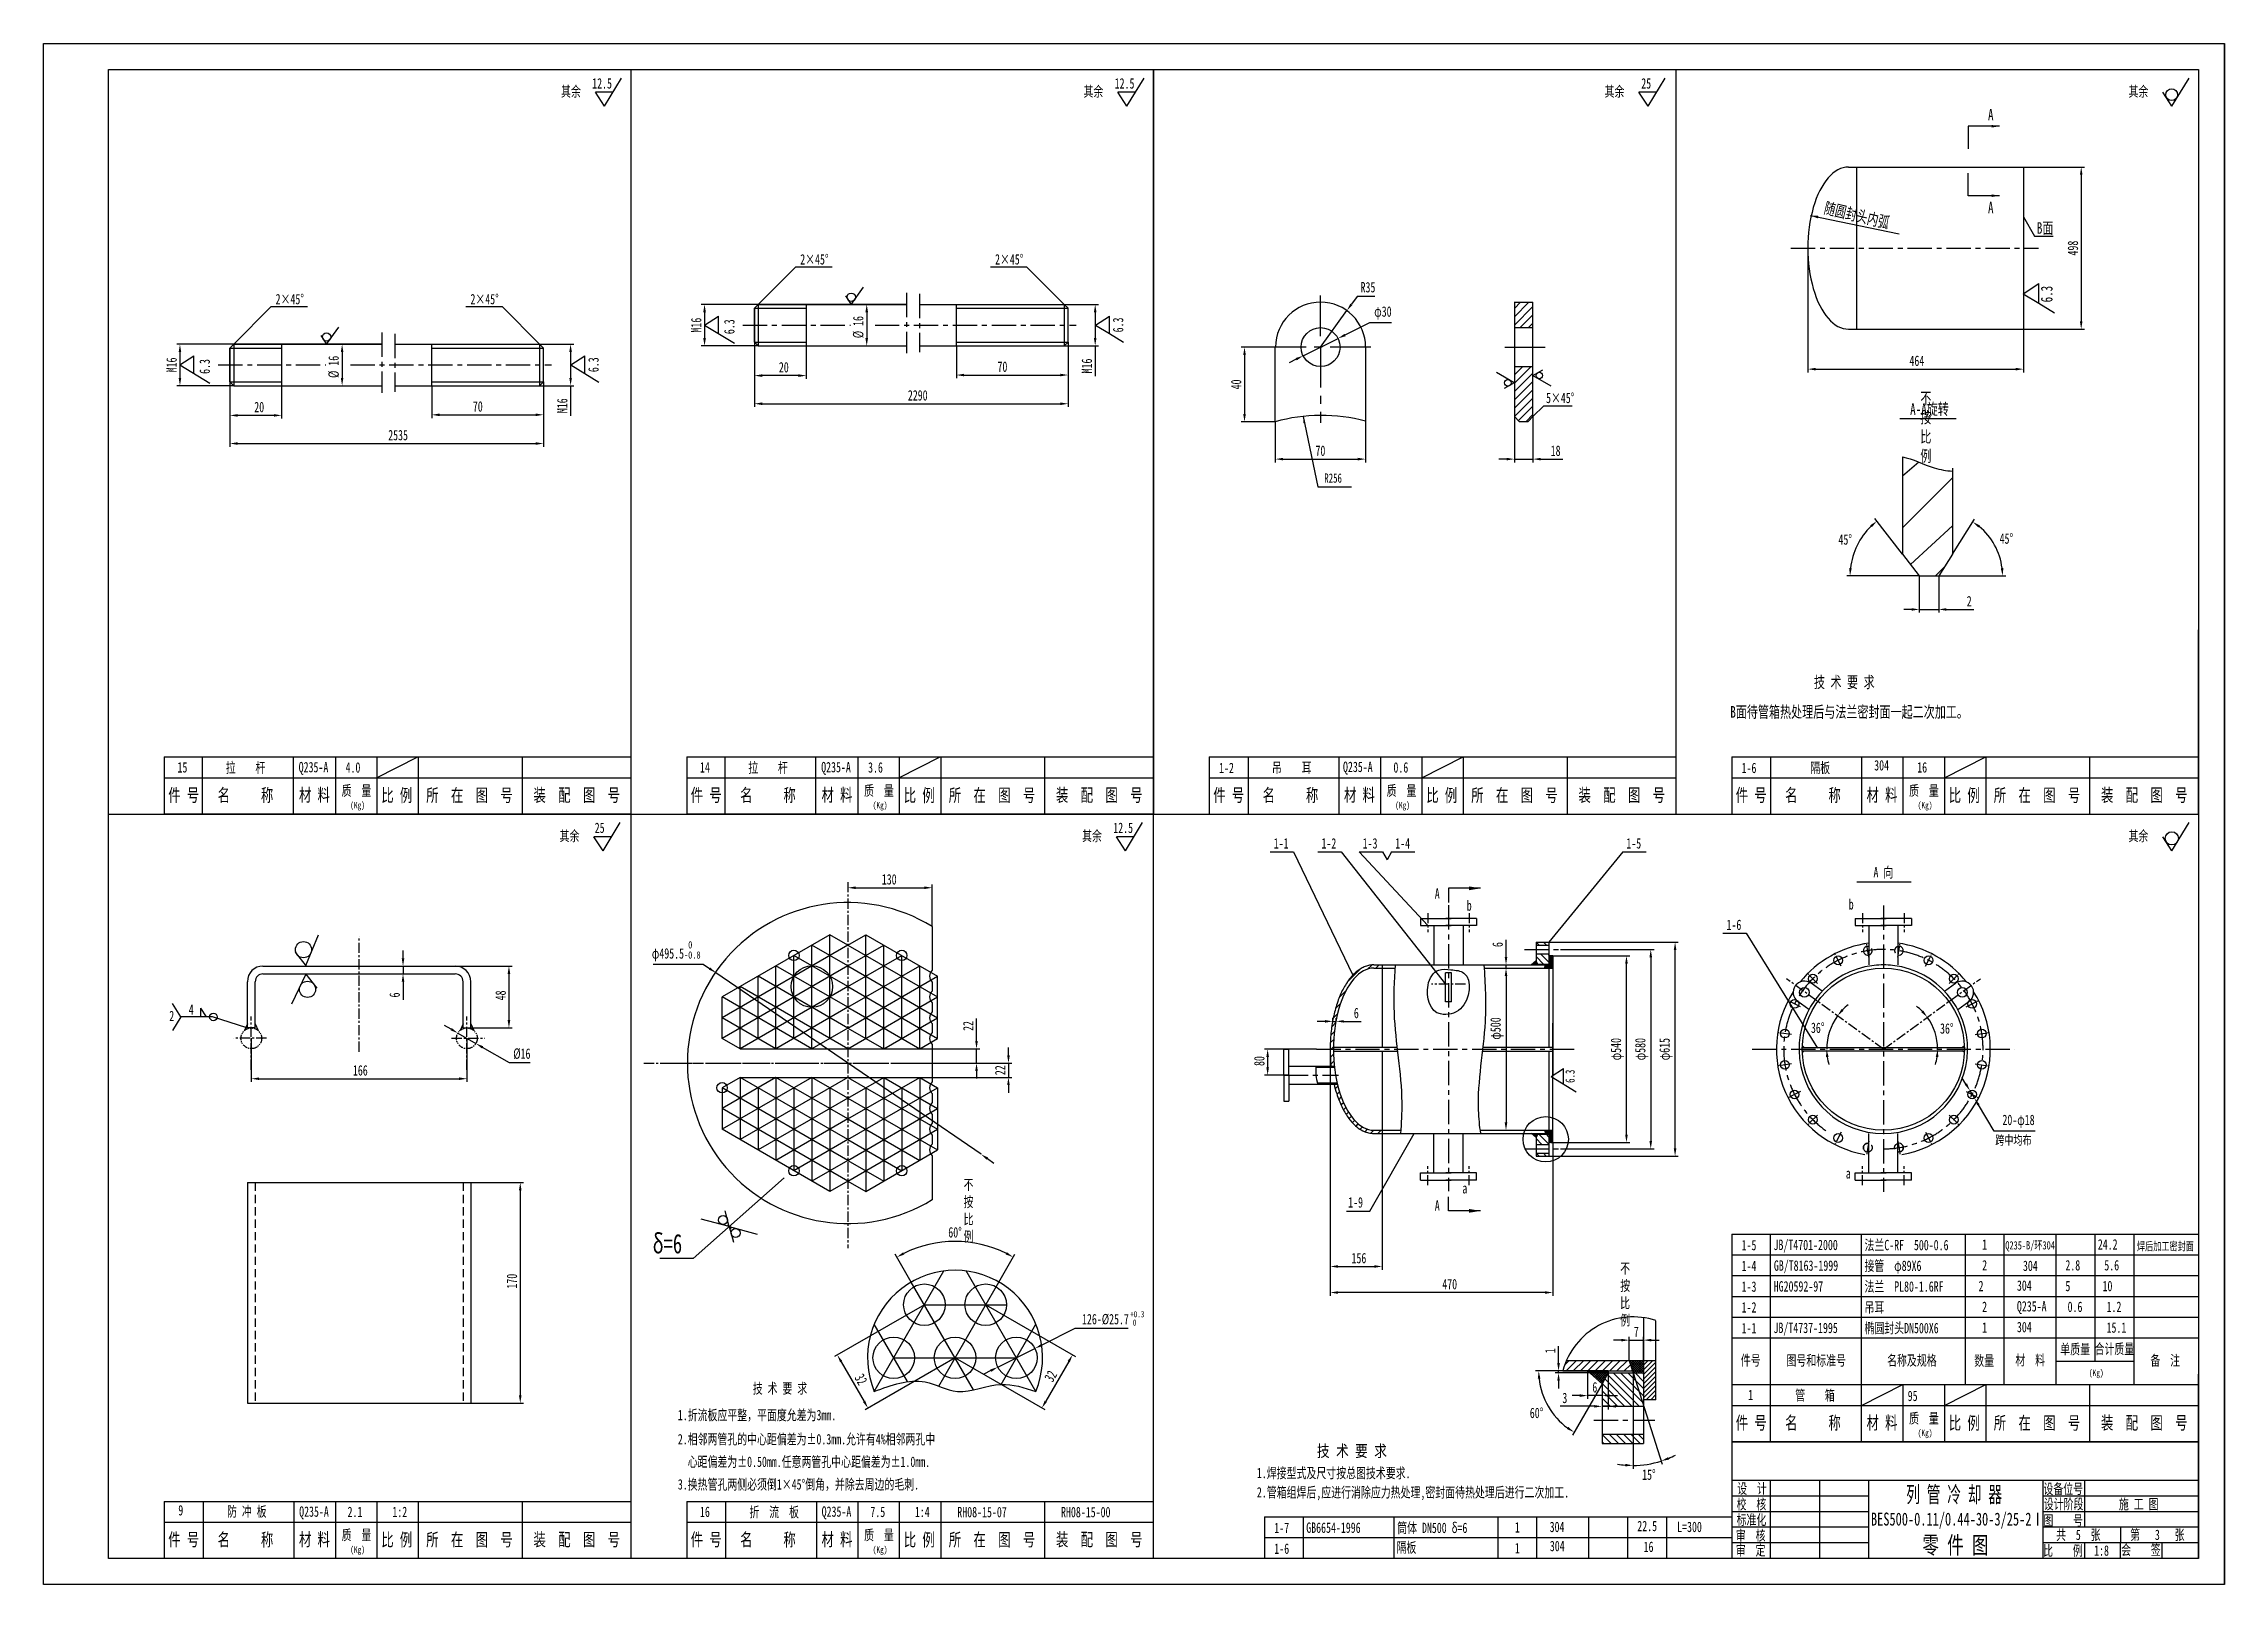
# Model space of a CAD drawing. Extents: x 12575 to 63012, y 39469 to 86293.
# Drawn here: x 29658 to 36386, y 39595 to 44347 of the extents above; entities that cross this region are included whole.
import ezdxf
from ezdxf.enums import TextEntityAlignment as Align

# ---------------------------------------------------------------- set-up
doc = ezdxf.new("R2010")
doc.units = 0
for name, pattern in [('CENTER', [50.8, 31.75, -6.35, 6.35, -6.35]), ('CENTERX2', [4, 2.5, -0.5, 0.5, -0.5]), ('DASHEDX2', [38.1, 25.4, -12.7]), ('PHANTOM2', [31.75, 15.875, -3.175, 3.175, -3.175, 3.175, -3.175])]:
    doc.linetypes.add(name, pattern=pattern)
doc.layers.get('0').update_dxf_attribs({"linetype": 'CONTINUOUS'})
doc.layers.get('DEFPOINTS').update_dxf_attribs({"color": 1, "linetype": 'PHANTOM2'})
for name, color, linetype in [('AA', 1, 'DASHEDX2'), ('CCX', 1, 'CONTINUOUS'), ('DD', 1, 'CENTER')]:
    doc.layers.add(name, color=color, linetype=linetype)
doc.styles.add('HZ', font='SIMFANG.TTF', dxfattribs={"width": 0.7})
doc.styles.add('HZ123', font='SIMFANG.TTF', dxfattribs={"width": 0.7, "height": 2.5})
doc.styles.add('HZTXT', font='SIMFANG.TTF', dxfattribs={"width": 0.7, "height": 2.5})
doc.styles.add('WZ5', font='SIMFANG.TTF', dxfattribs={"width": 0.7})
doc.dimstyles.new('ISO-25', dxfattribs={"dimscale": 8, "dimtxt": 4, "dimasz": 3, "dimexe": 1.25, "dimexo": 0, "dimgap": 1.2, "dimtad": 1, "dimdec": 0, "dimtxsty": 'HZ', "dimcen": 2.5, "dimazin": 3, "dimtm": 1e-09, "dimtfac": 8, "dimtdec": 0, "dimtmove": 0, "dimatfit": 3})
doc.dimstyles.new('ISO-25$0', dxfattribs={"dimscale": 8, "dimtxt": 4, "dimasz": 3, "dimexe": 1.25, "dimexo": 0, "dimgap": 1.2, "dimtad": 1, "dimdec": 0, "dimtxsty": 'HZ', "dimcen": 0, "dimclrd": 256, "dimclrt": 256, "dimazin": 3, "dimtm": 1e-09, "dimtfac": 8, "dimtdec": 0, "dimtmove": 0, "dimatfit": 3})
doc.dimstyles.new('ISO-25$2', dxfattribs={"dimscale": 8, "dimtxt": 4, "dimasz": 3, "dimexe": 1.25, "dimexo": 0, "dimgap": 1.5, "dimtad": 2, "dimtih": 1, "dimtoh": 1, "dimdec": 0, "dimtxsty": 'HZ', "dimcen": 3, "dimazin": 3, "dimtm": 1e-09, "dimtfac": 8, "dimtdec": 0, "dimtmove": 0, "dimatfit": 3})
doc.dimstyles.new('ISO-25$3', dxfattribs={"dimscale": 8, "dimtxt": 4, "dimasz": 3, "dimexe": 1.25, "dimexo": 0, "dimgap": 1.5, "dimtad": 2, "dimtih": 1, "dimtoh": 1, "dimdec": 0, "dimtxsty": 'HZ', "dimcen": -2.5, "dimazin": 3, "dimtm": 1e-09, "dimtfac": 8, "dimtdec": 0, "dimtmove": 0, "dimatfit": 3})
doc.dimstyles.new('ISO-25$4', dxfattribs={"dimscale": 8, "dimtxt": 4, "dimasz": 3.5, "dimexe": 1.25, "dimexo": 0, "dimgap": 1.2, "dimtad": 1, "dimtih": 1, "dimtoh": 1, "dimdec": 0, "dimtxsty": 'HZ', "dimcen": 2.5, "dimazin": 3, "dimtm": 1e-09, "dimtfac": 8, "dimtdec": 0, "dimtmove": 0, "dimatfit": 3})
pattern_1 = [(45, (-9881.9638, 2729.6117), (-2.24506403, 2.24506403), [])]
pattern_2 = [(45, (-9881.9638, 2729.6117), (-1.122532015, 1.122532015), []), (135, (-9881.9638, 2729.6117), (-1.122532015, -1.122532015), [])]

msp = doc.modelspace()

# ---------------------------------------------------------------- texts
at = {"width": 0.7}
for s, height, style, p in [('A', 35.7, 'HZ', (35656.5, 44110.1)), ('A', 35.7, 'HZ', (35656.5, 43823.6)), ('1-1', 32, 'HZ123', (33452.9, 41864.5)), ('1-2', 32, 'HZ123', (33600.2, 41864.5)), ('1-3', 32, 'HZ123', (33727.3, 41864.5)), ('1-4', 32, 'HZ123', (33827.7, 41864.5)), ('1-5', 32, 'HZ123', (34540.8, 41864.5)), ('1-6', 32, 'HZ123', (34849.8, 41613.3)), ('1-9', 32, 'HZ123', (33682.6, 40757.2))]:
    msp.add_text(s, height=height, dxfattribs=dict(at, style=style)).set_placement(p)
at = {"char_height": 32, "attachment_point": 5, "style": 'HZ'}
for insert in [(33957.4, 41725.6), (33957.4, 40763.4)]:
    msp.add_mtext('A', dxfattribs=dict(at, insert=insert))
at = {"layer": 'CCX'}
for s, height, style, width, p in [('其余', 32, 'HZ', 0.7, (31254.1, 44183.5)), ('12.5', 32, 'HZ', 0.7, (31350.2, 44208.5)), ('其余', 32, 'HZ', 0.7, (32866.1, 44183.5)), ('12.5', 32, 'HZ', 0.7, (32962.2, 44208.5)), ('其余', 32, 'HZ', 0.7, (34473.7, 44183.5)), ('25', 32, 'HZ', 0.7, (34586.7, 44208.5)), ('其余', 32, 'HZ', 0.7, (36090.1, 44183.5)), ('B面', 35.72, 'HZ', 0.7, (35807.2, 43760.6)), ('2×45%%D', 32, 'HZ123', 0.7, (31992, 43665.8)), ('2×45%%D', 32, 'HZ123', 0.7, (32593.1, 43665.8)), ('2×45%%D', 32, 'HZ123', 0.7, (30373.5, 43543.1)), ('2×45%%D', 32, 'HZ123', 0.7, (30974.6, 43543.1)), ('5×45%%d', 32, 'HZ', 0.7, (34293, 43238.3)), ('A-A旋转', 35.71, 'HZ', 0.7, (35416.4, 43202.1)), ('R256', 28.58, 'HZ', 0.7, (33608.8, 42992.9)), ('技 术 要 求', 35.71, 'HZ', 0.7, (35119.4, 42359.8)), ('B面待管箱热处理后与法兰密封面一起二次加工。', 35.714, 'HZ', 0.7, (34861.5, 42268.2)), ('15', 32, 'HZ', 0.7, (30070.8, 42099)), ('拉    杆\u3000', 32, 'HZ', 0.7, (30219.8, 42098.2)), ('Q235-A', 32, 'HZ123', 0.7, (30444.7, 42099.6)), ('4.0', 32, 'HZ123', 0.7, (30589.4, 42098.7)), ('14', 32, 'HZ', 0.7, (31682.8, 42099)), ('拉    杆\u3000', 32, 'HZ', 0.7, (31831.8, 42098.2)), ('Q235-A', 32, 'HZ123', 0.7, (32056.7, 42099.6)), ('3.6', 32, 'HZ123', 0.7, (32201.4, 42098.7)), ('1-2', 32, 'HZ', 0.7, (33284.3, 42097.3)), ('吊    耳', 32, 'HZ', 0.7, (33447.4, 42098.2)), ('Q235-A', 32, 'HZ123', 0.7, (33666.6, 42100.5)), ('0.6', 32, 'HZ123', 0.7, (33822.2, 42098.7)), ('1-6', 32, 'HZ', 0.7, (34896.3, 42097.2)), ('隔板   ', 32, 'HZ', 0.7, (35108.3, 42097.4)), ('304', 32, 'HZ123', 0.7, (35305.4, 42105.3)), ('16', 32, 'HZ', 0.7, (35438.1, 42098.9)), ('件 号', 40, 'WZ5', 0.7, (30042.3, 42009.4)), ('  名     称', 40, 'WZ5', 0.7, (30156.6, 42009.1)), ('材 料', 40, 'WZ5', 0.7, (30445.7, 42009.8)), ('质  量', 32, 'WZ5', 0.7, (30577.1, 42027.2)), ('比 例', 40, 'WZ5', 0.7, (30699.5, 42008.7)), ('所  在  图  号', 40, 'WZ5', 0.7, (30838.1, 42009)), ('装  配  图  号', 40, 'WZ5', 0.7, (31169.1, 42009.4)), ('件 号', 40, 'WZ5', 0.7, (31654.3, 42009.4)), ('  名     称', 40, 'WZ5', 0.7, (31768.6, 42009.1)), ('材 料', 40, 'WZ5', 0.7, (32057.7, 42009.8)), ('质  量', 32, 'WZ5', 0.7, (32189.1, 42027.2)), ('比 例', 40, 'WZ5', 0.7, (32311.5, 42008.7)), ('所  在  图  号', 40, 'WZ5', 0.7, (32450.1, 42009)), ('装  配  图  号', 40, 'WZ5', 0.7, (32781.1, 42009.4)), ('件 号', 40, 'WZ5', 0.7, (33266.3, 42009.4)), ('  名     称', 40, 'WZ5', 0.7, (33380.6, 42009.1)), ('材 料', 40, 'WZ5', 0.7, (33669.7, 42009.8)), ('质  量', 32, 'WZ5', 0.7, (33801.1, 42027.2)), ('比 例', 40, 'WZ5', 0.7, (33923.5, 42008.7)), ('所  在  图  号', 40, 'WZ5', 0.7, (34062.1, 42009)), ('装  配  图  号', 40, 'WZ5', 0.7, (34393.1, 42009.4)), ('件 号', 40, 'WZ5', 0.7, (34878.3, 42009.4)), ('  名     称', 40, 'WZ5', 0.7, (34992.6, 42009.1)), ('材 料', 40, 'WZ5', 0.7, (35281.7, 42009.8)), ('质  量', 32, 'WZ5', 0.7, (35413.1, 42027.2)), ('比 例', 40, 'WZ5', 0.7, (35535.5, 42008.7)), ('所  在  图  号', 40, 'WZ5', 0.7, (35674.1, 42009)), ('装  配  图  号', 40, 'WZ5', 0.7, (36005.1, 42009.4)), ('(Kg)', 20.02, 'HZ', 0.7, (30603.6, 41988.3)), ('(Kg)', 20.02, 'HZ', 0.7, (32215.6, 41988.3)), ('(Kg)', 20.02, 'HZ', 0.7, (33827.6, 41988.3)), ('(Kg)', 20.02, 'HZ', 0.7, (33827.6, 41988.3)), ('(Kg)', 20.02, 'HZ', 0.7, (35439.6, 41988.3)), ('(Kg)', 20.02, 'HZ', 0.7, (35439.6, 41988.3)), ('其余', 32, 'HZ', 0.7, (31249.7, 41887.5)), ('25', 32, 'HZ', 0.7, (31358, 41912.5)), ('其余', 32, 'HZ', 0.7, (32861.7, 41887.5)), ('12.5', 32, 'HZ', 0.7, (32957.9, 41912.5)), ('其余', 32, 'HZ', 0.7, (36090.1, 41887.5)), ('b', 32, 'HZ123', 0.7, (34048.4, 41672.8)), ('b', 32, 'HZ123', 0.7, (35226.9, 41676.4)), ('跨中均布', 28.57, 'HZ', 0.7, (35678.9, 40951.1)), ('a', 32, 'HZ123', 0.7, (35217.8, 40846.8)), ('a', 32, 'HZ123', 0.7, (34034.8, 40800.8)), ('δ=6', 60.01, 'HZ', 0.7, (31536.6, 40615.8)), ('1-5', 32, 'HZ', 0.7, (34896.3, 40625.5)), ('JB/T4701-2000', 32.036, 'HZ', 0.7, (34994.8, 40626.1)), ('法兰C-RF  500-0.6', 32, 'HZ', 0.7, (35275.5, 40625.6)), ('1', 32, 'HZ', 0.7, (35638.4, 40627.1)), ('Q235-B/环304', 25.6, 'HZ123', 0.7, (35709.9, 40628)), ('24.2', 32, 'HZ', 0.7, (35995.3, 40627.6)), ('焊后加工密封面', 25.6, 'HZ', 0.7, (36116.1, 40625)), ('1-4', 32, 'HZ', 0.7, (34896.3, 40561.5)), ('GB/T8163-1999', 32.036, 'HZ', 0.7, (34995.9, 40562.3)), ('接管  φ89X6', 32, 'HZ', 0.7, (35275.5, 40561.8)), ('2', 32, 'HZ', 0.7, (35638.4, 40563.3)), ('304', 32, 'HZ123', 0.7, (35764.3, 40561.6)), ('2.8', 32, 'HZ', 0.7, (35895.3, 40563.3)), ('5.6', 32, 'HZ', 0.7, (36015.3, 40563.3)), ('1-3', 32, 'HZ', 0.7, (34896.3, 40497.5)), ('HG20592-97', 32.04, 'HZ', 0.7, (34995.4, 40498.2)), ('法兰  PL80-1.6RF', 32, 'HZ', 0.7, (35275.5, 40497.7)), ('2', 32, 'HZ', 0.7, (35627.3, 40499.2)), ('304', 32, 'HZ123', 0.7, (35745.7, 40500.7)), ('5', 32, 'HZ', 0.7, (35895.2, 40499.2)), ('10', 32, 'HZ', 0.7, (36009.9, 40499.2)), ('+0.3', 19.2, 'HZ', 0.7, (33009.9, 40418.7)), ('1-2', 32, 'HZ', 0.7, (34896.3, 40433.5)), ('吊耳', 32, 'HZ', 0.7, (35275.5, 40433.7)), ('2', 32, 'HZ', 0.7, (35638.4, 40435.2)), ('Q235-A', 32, 'HZ123', 0.7, (35745.7, 40436.7)), ('0.6', 32, 'HZ', 0.7, (35902.1, 40435.2)), ('1.2', 32, 'HZ', 0.7, (36022.3, 40435.2)), ('0', 19.2, 'HZ', 0.7, (33018.2, 40393)), ('1-1', 32, 'HZ', 0.7, (34896.3, 40369.5)), ('JB/T4737-1995', 32.036, 'HZ', 0.7, (34994.8, 40370.1)), ('椭圆封头DN500X6', 32, 'HZ', 0.7, (35275.5, 40369.6)), ('1', 32, 'HZ', 0.7, (35638.4, 40371.1)), ('304', 32, 'HZ123', 0.7, (35745.7, 40372.7)), ('15.1', 32, 'HZ', 0.7, (36022.3, 40371.1)), ('件号', 32.04, 'HZ123', 0.7, (34893.8, 40270.1)), ('图号和标准号', 32.04, 'HZ123', 0.7, (35034.8, 40269.7)), ('名称及规格', 32.04, 'HZ123', 0.7, (35345.2, 40269.8)), ('数量', 32.04, 'HZ123', 0.7, (35614.1, 40269.2)), ('材  料', 32.04, 'HZ123', 0.7, (35740.9, 40270.5)), ('单质量', 32.04, 'HZ123', 0.7, (35879.5, 40304.6)), ('合计质量', 32.04, 'HZ123', 0.7, (35985.3, 40305.3)), ('备  注', 32.04, 'HZ123', 0.7, (36157.5, 40269.8)), ('(Kg)', 20.02, 'HZ', 0.7, (35967.7, 40237.5)), ('技 术 要 求', 32, 'HZ', 0.7, (31845.6, 40183.4)), ('1', 32, 'HZ', 0.7, (34916.4, 40163.2)), ('管    箱', 32, 'HZ', 0.7, (35061.7, 40162.2)), ('95', 32, 'HZ', 0.7, (35408.8, 40160.5)), ('1.折流板应平整，平面度允差为3mm.', 32, 'HZ', 0.7, (31614.5, 40101.3)), ('件 号', 40, 'WZ5', 0.7, (34878.3, 40073.4)), ('  名     称', 40, 'WZ5', 0.7, (34992.6, 40073.1)), ('材 料', 40, 'WZ5', 0.7, (35281.7, 40073.8)), ('质  量', 32, 'WZ5', 0.7, (35413.1, 40091.2)), ('比 例', 40, 'WZ5', 0.7, (35535.5, 40072.7)), ('所  在  图  号', 40, 'WZ5', 0.7, (35674.1, 40073)), ('装  配  图  号', 40, 'WZ5', 0.7, (36005.1, 40073.4)), ('2.相邻两管孔的中心距偏差为±0.3mm.允许有4%相邻两孔中', 32, 'HZ', 0.7, (31614.5, 40026.9)), ('(Kg)', 20.02, 'HZ', 0.7, (35439.6, 40052.3)), ('  心距偏差为±0.50mm.任意两管孔中心距偏差为±1.0mm.', 32, 'HZ', 0.7, (31614.5, 39957.2)), ('技 术 要 求', 36.04, 'HZ', 0.8, (33586, 39988.4)), ('3.换热管孔两侧必须倒1×45%%d倒角，并除去周边的毛刺.', 32, 'HZ', 0.7, (31614.5, 39887.5)), ('2.管箱组焊后,应进行消除应力热处理,密封面待热处理后进行二次加工.', 32.036, 'HZ', 0.7, (33400.9, 39863)), ('1.焊接型式及尺寸按总图技术要求.', 32.036, 'HZ', 0.7, (33400.9, 39922.6)), ('设  计', 32, 'HZTXT', 0.7, (34882.6, 39874.7)), ('列 管 冷 却 器', 50, 'HZ123', 0.62, (35404.2, 39847.6)), ('设备位号', 32, 'HZTXT', 0.7, (35827.5, 39873.7)), ('9', 32, 'HZ', 0.7, (30073.3, 39807.7)), ('防 冲 板', 32, 'HZ', 0.7, (30223.7, 39803.8)), ('Q235-A', 32, 'HZ123', 0.7, (30446.2, 39803.6)), ('2.1', 32, 'HZ123', 0.7, (30595.5, 39802.7)), ('1:2', 32, 'HZ123', 0.7, (30733.8, 39802.7)), ('16', 32, 'HZ', 0.7, (31682.8, 39803)), ('折  流  板  ', 32, 'HZ', 0.7, (31835.4, 39802.2)), ('Q235-A', 32, 'HZ123', 0.7, (32058.2, 39803.6)), ('7.5', 32, 'HZ123', 0.7, (32208.5, 39802.7)), ('1:4', 32, 'HZ123', 0.7, (32345.8, 39802.7)), ('RH08-15-07', 32.04, 'HZ', 0.7, (32476.7, 39802)), ('RH08-15-00', 32.04, 'HZ', 0.7, (32796.7, 39802)), ('校  核', 32, 'HZTXT', 0.7, (34880.9, 39826.2)), ('设计阶段', 32, 'HZ', 0.7, (35828.6, 39826.9)), ('施 工 图', 32, 'HZ', 0.7, (36060.5, 39826.5, 20)), ('质  量', 32, 'WZ5', 0.7, (30577.1, 39731.2)), ('质  量', 32, 'WZ5', 0.7, (32189.1, 39731.2)), ('1-7', 32, 'HZ', 0.7, (33454.7, 39753.2)), ('GB6654-1996', 32.036, 'HZ', 0.7, (33553.2, 39753.9)), ('筒体 DN500 δ=6', 32, 'HZ', 0.7, (33833.9, 39753.4)), ('1', 32, 'HZ', 0.7, (34196.8, 39754.9)), ('304', 32, 'HZ123', 0.7, (34304.1, 39756.4)), ('22.5', 32, 'HZ', 0.7, (34574.6, 39759.1)), ('L=300', 32, 'HZ123', 0.7, (34697.5, 39756.4)), ('审  核', 32, 'HZTXT', 0.7, (34878.6, 39730)), ('标准化', 32, 'HZTXT', 0.7, (34880.9, 39778.2)), ('图    号', 32, 'HZ', 0.7, (35827.5, 39776)), ('共  5  张', 32, 'HZTXT', 0.7, (35866.5, 39732)), ('第   3   张', 32, 'HZTXT', 0.7, (36095.1, 39732)), ('件 号', 40, 'WZ5', 0.7, (30042.3, 39713.4)), ('  名     称', 40, 'WZ5', 0.7, (30156.6, 39713.1)), ('材 料', 40, 'WZ5', 0.7, (30445.7, 39713.8)), ('(Kg)', 20.02, 'HZ', 0.7, (30603.6, 39692.3)), ('(Kg)', 20.02, 'HZ', 0.7, (30603.6, 39692.3)), ('比 例', 40, 'WZ5', 0.7, (30699.5, 39712.7)), ('所  在  图  号', 40, 'WZ5', 0.7, (30838.1, 39713)), ('装  配  图  号', 40, 'WZ5', 0.7, (31169.1, 39713.4)), ('件 号', 40, 'WZ5', 0.7, (31654.3, 39713.4)), ('  名     称', 40, 'WZ5', 0.7, (31768.6, 39713.1)), ('材 料', 40, 'WZ5', 0.7, (32057.7, 39713.8)), ('(Kg)', 20.02, 'HZ', 0.7, (32215.6, 39692.3)), ('(Kg)', 20.02, 'HZ', 0.7, (32215.6, 39692.3)), ('比 例', 40, 'WZ5', 0.7, (32311.5, 39712.7)), ('所  在  图  号', 40, 'WZ5', 0.7, (32450.1, 39713)), ('装  配  图  号', 40, 'WZ5', 0.7, (32781.1, 39713.4)), ('1-6', 32, 'HZ', 0.7, (33454.7, 39689.2)), ('隔板   ', 32, 'HZ', 0.7, (33831.9, 39692.8)), ('1', 32, 'HZ', 0.7, (34196.8, 39690.9)), ('304', 32, 'HZ123', 0.7, (34304.7, 39697.3)), ('16', 32, 'HZ', 0.7, (34594, 39695.1)), ('审  定', 32, 'HZTXT', 0.7, (34878.5, 39684.3)), ('      零 件 图', 53.333, 'HZ123', 0.7, (35301.9, 39689.7)), ('比    例', 32, 'HZ', 0.7, (35826.6, 39683.1)), ('会    签', 32, 'HZ', 0.7, (36067.2, 39685.5))]:
    msp.add_text(s, height=height, dxfattribs=dict(at, style=style, width=width)).set_placement(p)
at = {"layer": 'CCX', "style": 'HZ', "width": 0.7}
for s, height, rotation, p in [('随圆封头内弧', 35.71, 346.41761, (35148.2, 43824.4)), ('6.3', 35.72, 90, (35855.4, 43549)), ('6.3', 32, 90, (31789.2, 43451)), ('6.3', 32, 90, (32988.7, 43456.5)), ('6.3', 32, 90, (30170.7, 43328.4)), ('6.3', 32, 90, (31370.2, 43333.8))]:
    msp.add_text(s, height=height, rotation=rotation, dxfattribs=at).set_placement(p)
at = {"layer": 'CCX', "linetype": 'BYBLOCK', "style": 'HZ', "width": 0.7}
msp.add_text('6.3', height=28.58, rotation=90, dxfattribs=at).set_placement((34381.3, 41141.8))
at = {"layer": 'CCX', "style": 'HZTXT', "width": 0.7}
msp.add_text('1:8', height=32, dxfattribs=at).set_placement((36006.8, 39683.4), align=Align.CENTER)
at = {"layer": 'CCX', "linetype": 'BYBLOCK', "attachment_point": 5, "style": 'HZ123'}
for insert, char_height, width in [((35464.7, 43192.1), 35.714, 0.837), ((32511.2, 40773), 32, 0.75), ((34537, 40514.5), 32, 0.75)]:
    msp.add_mtext('\\fﾷￂￋￎ_GB2312|b0|i0|c134|p49;\\P不按比例', dxfattribs=dict(at, insert=insert, char_height=char_height, width=width))
at = {"layer": 'CCX', "attachment_point": 5, "style": 'HZ'}
for s, insert, char_height in [('A 向', (35333.7, 41789.5), 32.04), ('4', (30113.2, 41367.8), 32), ('2', (30053.1, 41348.3), 32)]:
    msp.add_mtext(s, dxfattribs=dict(at, insert=insert, char_height=char_height))
at = {"layer": 'CCX', "insert": (35295.3, 39816.4), "char_height": 40, "width": 933.851, "attachment_point": 1, "style": 'HZ'}
msp.add_mtext('BES500-0.11/0.44-30-3/25-2Ⅰ', dxfattribs=at)

# ---------------------------------------------------------------- blocks, each defined once
blk = doc.blocks.new('*D66')
at = {"layer": 'CCX', "color": 0}
for p, q in [((35100.8, 43716.4), (35100.8, 43333.1)), ((35765.8, 43466.4), (35765.8, 43333.1))]:
    blk.add_line(p, q, dxfattribs=at)
at = {"layer": 'CCX'}
blk.add_line((35124.8, 43343.1), (35741.8, 43343.1), dxfattribs=at)
for points in [[(35124.8, 43347.1), (35124.8, 43339.1), (35100.8, 43343.1)], [(35741.8, 43347.1), (35741.8, 43339.1), (35765.8, 43343.1)]]:
    blk.add_solid(points, dxfattribs=at)
at = {"layer": 'DEFPOINTS', "color": 0}
for p in [(35100.8, 43716.4), (35765.8, 43466.4), (35765.8, 43343.1)]:
    blk.add_point(p, dxfattribs=at)
at = {"layer": 'CCX', "insert": (35437, 43368.7), "char_height": 32, "attachment_point": 5, "style": 'HZ'}
blk.add_mtext('464', dxfattribs=at)
blk = doc.blocks.new('*D67')
at = {"layer": 'CCX', "color": 0}
for p, q in [((35765.8, 43966.4), (35954.1, 43966.4)), ((35765.8, 43466.4), (35954.1, 43466.4))]:
    blk.add_line(p, q, dxfattribs=at)
at = {"layer": 'CCX'}
blk.add_line((35944.1, 43942.4), (35944.1, 43490.4), dxfattribs=at)
for points in [[(35940.1, 43942.4), (35948.1, 43942.4), (35944.1, 43966.4)], [(35940.1, 43490.4), (35948.1, 43490.4), (35944.1, 43466.4)]]:
    blk.add_solid(points, dxfattribs=at)
at = {"layer": 'DEFPOINTS', "color": 0}
for p in [(35765.8, 43966.4), (35765.8, 43466.4), (35944.1, 43466.4)]:
    blk.add_point(p, dxfattribs=at)
at = {"layer": 'CCX', "insert": (35918.5, 43716.4), "char_height": 32, "attachment_point": 5, "rotation": 90, "style": 'HZ'}
blk.add_mtext('498', dxfattribs=at)
blk = doc.blocks.new('*D63')
at = {"layer": 'CCX', "color": 0}
for p, q in [((35444.6, 42705.2), (35444.6, 42592)), ((35504.4, 42705.2), (35504.4, 42592))]:
    blk.add_line(p, q, dxfattribs=at)
at = {"layer": 'CCX'}
for p, q in [((35420.6, 42602), (35396.6, 42602)), ((35444.6, 42602), (35504.4, 42602)), ((35528.4, 42602), (35613.2, 42602))]:
    blk.add_line(p, q, dxfattribs=at)
for points in [[(35420.6, 42606), (35420.6, 42598), (35444.6, 42602)], [(35528.4, 42606), (35528.4, 42598), (35504.4, 42602)]]:
    blk.add_solid(points, dxfattribs=at)
at = {"layer": 'DEFPOINTS', "color": 0}
for p in [(35444.6, 42705.2), (35504.4, 42705.2), (35504.4, 42602)]:
    blk.add_point(p, dxfattribs=at)
at = {"layer": 'CCX', "insert": (35598.5, 42627.6), "char_height": 32, "attachment_point": 5, "style": 'HZ'}
blk.add_mtext('2', dxfattribs=at)
blk = doc.blocks.new('*D68')
at = {"layer": 'CCX', "color": 0}
for p, q in [((35392.4, 42772.8), (35307.7, 42882.3)), ((35444.6, 42705.2), (35220.8, 42705.2))]:
    blk.add_line(p, q, dxfattribs=at)
blk.add_arc((35444.6, 42705.2), 213.8, 134.14983, 173.56461, dxfattribs=at)
for points in [[(35293.1, 42861.7), (35298.3, 42855.6), (35313.8, 42874.4)], [(35236.1, 42729), (35228.2, 42729.4), (35230.8, 42705.2)]]:
    blk.add_solid(points, dxfattribs=at)
at = {"layer": 'DEFPOINTS', "color": 0}
for p in [(35269.2, 42827.4), (35392.4, 42772.8), (35444.6, 42705.2), (35444.6, 42705.2), (35504.4, 42705.2)]:
    blk.add_point(p, dxfattribs=at)
at = {"layer": 'CCX', "color": 0, "insert": (35216, 42817.4), "char_height": 32, "attachment_point": 5, "style": 'HZ'}
blk.add_mtext('45%%d', dxfattribs=at)
blk = doc.blocks.new('*D69')
at = {"layer": 'CCX', "color": 0}
for p, q in [((35547.1, 42772.8), (35615.1, 42880.2)), ((35504.4, 42705.2), (35711.4, 42705.2))]:
    blk.add_line(p, q, dxfattribs=at)
blk.add_arc((35504.4, 42705.2), 197.1, 6.98189, 50.69688, dxfattribs=at)
for points in [[(35626.8, 42854.5), (35631.5, 42861), (35609.7, 42871.8)], [(35704, 42729.4), (35696, 42729), (35701.4, 42705.2)]]:
    blk.add_solid(points, dxfattribs=at)
at = {"layer": 'DEFPOINTS', "color": 0}
for p in [(35547.1, 42772.8), (35690.4, 42770.1), (35444.6, 42705.2), (35504.4, 42705.2), (35504.4, 42705.2)]:
    blk.add_point(p, dxfattribs=at)
at = {"layer": 'CCX', "color": 0, "insert": (35713.2, 42820.2), "char_height": 32, "attachment_point": 5, "style": 'HZ'}
blk.add_mtext('45%%d', dxfattribs=at)
blk = doc.blocks.new('*D149')
at = {"layer": 'CCX', "color": 0}
for p, q in [((35588.3, 41138.2), (35576, 41158.8)), ((35600.7, 41117.6), (35614.6, 41094.5)), ((35675.8, 40993), (35627, 41073.9)), ((35802.3, 40993), (35675.8, 40993))]:
    blk.add_line(p, q, dxfattribs=at)
for points in [[(35591.8, 41140.3), (35584.9, 41136.1), (35600.7, 41117.6)], [(35630.5, 41076), (35623.6, 41071.9), (35614.6, 41094.5)]]:
    blk.add_solid(points, dxfattribs=at)
at = {"layer": 'DEFPOINTS', "color": 0}
for p in [(35600.7, 41117.6), (35614.6, 41094.5)]:
    blk.add_point(p, dxfattribs=at)
at = {"layer": 'CCX', "color": 0, "insert": (35750.7, 41023.4), "char_height": 32, "attachment_point": 5, "style": 'HZ'}
blk.add_mtext('20-φ18', dxfattribs=at)
blk = doc.blocks.new('*D150')
at = {"layer": 'CCX', "color": 0}
for p, q in [((31850.7, 43426.7), (31850.7, 43313.1)), ((32010.7, 43414.7), (32010.7, 43313.1))]:
    blk.add_line(p, q, dxfattribs=at)
at = {"layer": 'CCX'}
blk.add_line((31986.7, 43323.1), (31874.7, 43323.1), dxfattribs=at)
for points in [[(31874.7, 43327.1), (31874.7, 43319.1), (31850.7, 43323.1)], [(31986.7, 43327.1), (31986.7, 43319.1), (32010.7, 43323.1)]]:
    blk.add_solid(points, dxfattribs=at)
at = {"layer": 'DEFPOINTS', "color": 0}
for p in [(31850.7, 43426.7), (32010.7, 43414.7), (31850.7, 43323.1)]:
    blk.add_point(p, dxfattribs=at)
at = {"layer": 'CCX', "insert": (31941.4, 43348.7), "char_height": 32, "attachment_point": 5, "style": 'HZ'}
blk.add_mtext('20', dxfattribs=at)
blk = doc.blocks.new('*D151')
at = {"layer": 'CCX', "color": 0}
for p, q in [((32010.7, 43542.7), (32207.2, 43542.7)), ((32010.7, 43414.7), (32207.2, 43414.7))]:
    blk.add_line(p, q, dxfattribs=at)
at = {"layer": 'CCX'}
blk.add_line((32197.2, 43518.7), (32197.2, 43438.7), dxfattribs=at)
for points in [[(32193.2, 43518.7), (32201.2, 43518.7), (32197.2, 43542.7)], [(32193.2, 43438.7), (32201.2, 43438.7), (32197.2, 43414.7)]]:
    blk.add_solid(points, dxfattribs=at)
at = {"layer": 'DEFPOINTS', "color": 0}
for p in [(32010.7, 43542.7), (32010.7, 43414.7), (32197.2, 43414.7)]:
    blk.add_point(p, dxfattribs=at)
at = {"layer": 'CCX', "insert": (32171.5, 43472.7), "char_height": 32, "attachment_point": 5, "rotation": 90, "style": 'HZ'}
blk.add_mtext('{\\Ftxt|c134;%%C} 16', dxfattribs=at)
blk = doc.blocks.new('*D152')
at = {"layer": 'CCX', "color": 0}
for p, q in [((31862.7, 43542.7), (31686.9, 43542.7)), ((31862.7, 43414.7), (31686.9, 43414.7))]:
    blk.add_line(p, q, dxfattribs=at)
at = {"layer": 'CCX'}
blk.add_line((31696.9, 43518.7), (31696.9, 43438.7), dxfattribs=at)
for points in [[(31692.9, 43518.7), (31700.9, 43518.7), (31696.9, 43542.7)], [(31692.9, 43438.7), (31700.9, 43438.7), (31696.9, 43414.7)]]:
    blk.add_solid(points, dxfattribs=at)
at = {"layer": 'DEFPOINTS', "color": 0}
for p in [(31862.7, 43542.7), (31696.9, 43414.7), (31862.7, 43414.7)]:
    blk.add_point(p, dxfattribs=at)
at = {"layer": 'CCX', "insert": (31671.3, 43478.7), "char_height": 32, "attachment_point": 5, "rotation": 90, "style": 'HZ'}
blk.add_mtext('M16', dxfattribs=at)
blk = doc.blocks.new('*D153')
at = {"layer": 'CCX', "color": 0}
for p, q in [((32806.6, 43542.7), (32912.1, 43542.7)), ((32806.6, 43414.7), (32912.1, 43414.7))]:
    blk.add_line(p, q, dxfattribs=at)
at = {"layer": 'CCX'}
for p, q in [((32902.1, 43518.7), (32902.1, 43438.7)), ((32902.1, 43414.7), (32902.1, 43321.4))]:
    blk.add_line(p, q, dxfattribs=at)
for points in [[(32898.1, 43518.7), (32906.1, 43518.7), (32902.1, 43542.7)], [(32898.1, 43438.7), (32906.1, 43438.7), (32902.1, 43414.7)]]:
    blk.add_solid(points, dxfattribs=at)
at = {"layer": 'DEFPOINTS', "color": 0}
for p in [(32806.6, 43542.7), (32806.6, 43414.7), (32902.1, 43414.7)]:
    blk.add_point(p, dxfattribs=at)
at = {"layer": 'CCX', "insert": (32876.5, 43352.8), "char_height": 32, "attachment_point": 5, "rotation": 90, "style": 'HZ'}
blk.add_mtext('M16', dxfattribs=at)
blk = doc.blocks.new('*D154')
at = {"layer": 'CCX', "color": 0}
for p, q in [((32473.7, 43414.7), (32473.7, 43314.9)), ((32818.6, 43426.7), (32818.6, 43314.9))]:
    blk.add_line(p, q, dxfattribs=at)
at = {"layer": 'CCX'}
blk.add_line((32497.7, 43324.9), (32794.6, 43324.9), dxfattribs=at)
for points in [[(32497.7, 43328.9), (32497.7, 43320.9), (32473.7, 43324.9)], [(32794.6, 43328.9), (32794.6, 43320.9), (32818.6, 43324.9)]]:
    blk.add_solid(points, dxfattribs=at)
at = {"layer": 'DEFPOINTS', "color": 0}
for p in [(32473.7, 43414.7), (32818.6, 43426.7), (32818.6, 43324.9)]:
    blk.add_point(p, dxfattribs=at)
at = {"layer": 'CCX', "insert": (32615.9, 43350.5), "char_height": 32, "attachment_point": 5, "style": 'HZ'}
blk.add_mtext('70', dxfattribs=at)
blk = doc.blocks.new('*D143')
at = {"layer": 'CCX', "color": 0}
for p, q in [((31850.7, 43414.7), (31850.7, 43226.4)), ((32818.6, 43414.7), (32818.6, 43226.4))]:
    blk.add_line(p, q, dxfattribs=at)
at = {"layer": 'CCX'}
blk.add_line((31874.7, 43236.4), (32794.6, 43236.4), dxfattribs=at)
for points in [[(31874.7, 43240.4), (31874.7, 43232.4), (31850.7, 43236.4)], [(32794.6, 43240.4), (32794.6, 43232.4), (32818.6, 43236.4)]]:
    blk.add_solid(points, dxfattribs=at)
at = {"layer": 'DEFPOINTS', "color": 0}
for p in [(31850.7, 43414.7), (32818.6, 43414.7), (32818.6, 43236.4)]:
    blk.add_point(p, dxfattribs=at)
at = {"layer": 'CCX', "insert": (32354.6, 43262.1), "char_height": 32, "attachment_point": 5, "style": 'HZ'}
blk.add_mtext('2290 ', dxfattribs=at)
blk = doc.blocks.new('*D144')
at = {"layer": 'CCX', "color": 0}
for p, q in [((34101.9, 41495.7), (34179.5, 41495.7)), ((34089.2, 40995.7), (34179.5, 40995.7))]:
    blk.add_line(p, q, dxfattribs=at)
at = {"layer": 'CCX'}
blk.add_line((34169.5, 41471.7), (34169.5, 41019.7), dxfattribs=at)
for points in [[(34165.5, 41471.7), (34173.5, 41471.7), (34169.5, 41495.7)], [(34165.5, 41019.7), (34173.5, 41019.7), (34169.5, 40995.7)]]:
    blk.add_solid(points, dxfattribs=at)
at = {"layer": 'DEFPOINTS', "color": 0}
for p in [(34101.9, 41495.7), (34089.2, 40995.7), (34169.5, 40995.7)]:
    blk.add_point(p, dxfattribs=at)
at = {"layer": 'CCX', "insert": (34141.5, 41309.5), "char_height": 32, "attachment_point": 5, "rotation": 90, "style": 'HZ'}
blk.add_mtext('φ500', dxfattribs=at)
blk = doc.blocks.new('*D145')
at = {"layer": 'CCX', "color": 0}
for p, q in [((34308.1, 41533.7), (34551.1, 41533.7)), ((34308.1, 40957.7), (34551.1, 40957.7))]:
    blk.add_line(p, q, dxfattribs=at)
at = {"layer": 'CCX'}
blk.add_line((34541.1, 40981.7), (34541.1, 41509.7), dxfattribs=at)
for points in [[(34537.1, 41509.7), (34545.1, 41509.7), (34541.1, 41533.7)], [(34537.1, 40981.7), (34545.1, 40981.7), (34541.1, 40957.7)]]:
    blk.add_solid(points, dxfattribs=at)
at = {"layer": 'DEFPOINTS', "color": 0}
for p in [(34308.1, 41533.7), (34541.1, 41533.7), (34308.1, 40957.7)]:
    blk.add_point(p, dxfattribs=at)
at = {"layer": 'CCX', "insert": (34513, 41245.7), "char_height": 32, "attachment_point": 5, "rotation": 90, "style": 'HZ'}
blk.add_mtext('φ540', dxfattribs=at)
blk = doc.blocks.new('*D146')
at = {"layer": 'CCX', "color": 0}
for p, q in [((34338.1, 41553.2), (34626.1, 41553.2)), ((34338.1, 40938.2), (34626.1, 40938.2))]:
    blk.add_line(p, q, dxfattribs=at)
at = {"layer": 'CCX'}
blk.add_line((34616.1, 41529.2), (34616.1, 40962.2), dxfattribs=at)
for points in [[(34612.1, 41529.2), (34620.1, 41529.2), (34616.1, 41553.2)], [(34612.1, 40962.2), (34620.1, 40962.2), (34616.1, 40938.2)]]:
    blk.add_solid(points, dxfattribs=at)
at = {"layer": 'DEFPOINTS', "color": 0}
for p in [(34338.1, 41553.2), (34338.1, 40938.2), (34616.1, 40938.2)]:
    blk.add_point(p, dxfattribs=at)
at = {"layer": 'CCX', "insert": (34588, 41245.7), "char_height": 32, "attachment_point": 5, "rotation": 90, "style": 'HZ'}
blk.add_mtext('φ580', dxfattribs=at)
blk = doc.blocks.new('*D147')
at = {"layer": 'CCX', "color": 0}
for p, q in [((34302.1, 41575.7), (34701.1, 41575.7)), ((34299.3, 40915.7), (34701.1, 40915.7))]:
    blk.add_line(p, q, dxfattribs=at)
at = {"layer": 'CCX'}
blk.add_line((34691.1, 40939.7), (34691.1, 41551.7), dxfattribs=at)
for points in [[(34687.1, 41551.7), (34695.1, 41551.7), (34691.1, 41575.7)], [(34687.1, 40939.7), (34695.1, 40939.7), (34691.1, 40915.7)]]:
    blk.add_solid(points, dxfattribs=at)
at = {"layer": 'DEFPOINTS', "color": 0}
for p in [(34302.1, 41575.7), (34691.1, 41575.7), (34299.3, 40915.7)]:
    blk.add_point(p, dxfattribs=at)
at = {"layer": 'CCX', "insert": (34663, 41245.7), "char_height": 32, "attachment_point": 5, "rotation": 90, "style": 'HZ'}
blk.add_mtext('φ615', dxfattribs=at)
blk = doc.blocks.new('*D141')
at = {"layer": 'CCX', "color": 0}
for p, q in [((33627.1, 40938.3), (33627.1, 40485.2)), ((34314.1, 40924.6), (34314.1, 40485.2))]:
    blk.add_line(p, q, dxfattribs=at)
at = {"layer": 'CCX'}
blk.add_line((34290.1, 40495.2), (33651.1, 40495.2), dxfattribs=at)
for points in [[(33651.1, 40499.2), (33651.1, 40491.2), (33627.1, 40495.2)], [(34290.1, 40499.2), (34290.1, 40491.2), (34314.1, 40495.2)]]:
    blk.add_solid(points, dxfattribs=at)
at = {"layer": 'DEFPOINTS', "color": 0}
for p in [(33627.1, 40938.3), (34314.1, 40924.6), (33627.1, 40495.2)]:
    blk.add_point(p, dxfattribs=at)
at = {"layer": 'CCX', "insert": (33995.7, 40520.8), "char_height": 32, "attachment_point": 5, "style": 'HZ'}
blk.add_mtext('470', dxfattribs=at)
blk = doc.blocks.new('*D148')
at = {"layer": 'CCX', "color": 0}
for p, q in [((33627.1, 41245.7), (33627.1, 40565.5)), ((33787.1, 41239.7), (33787.1, 40565.5))]:
    blk.add_line(p, q, dxfattribs=at)
at = {"layer": 'CCX'}
blk.add_line((33651.1, 40575.5), (33763.1, 40575.5), dxfattribs=at)
for points in [[(33651.1, 40579.5), (33651.1, 40571.5), (33627.1, 40575.5)], [(33763.1, 40579.5), (33763.1, 40571.5), (33787.1, 40575.5)]]:
    blk.add_solid(points, dxfattribs=at)
at = {"layer": 'DEFPOINTS', "color": 0}
for p in [(33627.1, 41245.7), (33787.1, 41239.7), (33787.1, 40575.5)]:
    blk.add_point(p, dxfattribs=at)
at = {"layer": 'CCX', "insert": (33715.7, 40601.1), "char_height": 32, "attachment_point": 5, "style": 'HZ'}
blk.add_mtext('156', dxfattribs=at)
blk = doc.blocks.new('*D142')
at = {"layer": 'CCX', "color": 0}
for p, q in [((31538.5, 41508.1), (31692.6, 41508.1)), ((31692.6, 41508.1), (31712.4, 41494.5)), ((32549.9, 40921.6), (31732.2, 41481)), ((32569.7, 40908.1), (32589.5, 40894.5))]:
    blk.add_line(p, q, dxfattribs=at)
for points in [[(31714.7, 41497.8), (31710.2, 41491.2), (31732.2, 41481)], [(32571.9, 40911.4), (32567.4, 40904.8), (32549.9, 40921.6)]]:
    blk.add_solid(points, dxfattribs=at)
at = {"layer": 'DEFPOINTS', "color": 0}
for p in [(31732.2, 41481), (32549.9, 40921.6)]:
    blk.add_point(p, dxfattribs=at)
at = {"layer": 'CCX', "color": 0, "insert": (31609.5, 41547.6), "char_height": 32, "attachment_point": 5, "style": 'HZ'}
blk.add_mtext('φ495.5{\\H0.7x;\\S 0^ -0.8;}', dxfattribs=at)
blk = doc.blocks.new('*D155')
at = {"layer": 'CCX'}
for p, q in [((34169.5, 41529.7), (34169.5, 41582.9)), ((34169.5, 41495.7), (34169.5, 41505.7)), ((34169.5, 41471.7), (34169.5, 41447.7))]:
    blk.add_line(p, q, dxfattribs=at)
at = {"layer": 'CCX', "color": 0}
for p, q in [((34101.1, 41505.7), (34179.5, 41505.7)), ((34101.9, 41495.7), (34179.5, 41495.7))]:
    blk.add_line(p, q, dxfattribs=at)
at = {"layer": 'CCX'}
for points in [[(34165.5, 41529.7), (34173.5, 41529.7), (34169.5, 41505.7)], [(34165.5, 41471.7), (34173.5, 41471.7), (34169.5, 41495.7)]]:
    blk.add_solid(points, dxfattribs=at)
at = {"layer": 'DEFPOINTS', "color": 0}
for p in [(34101.1, 41505.7), (34101.9, 41495.7), (34169.5, 41505.7)]:
    blk.add_point(p, dxfattribs=at)
at = {"layer": 'CCX', "insert": (34143.9, 41568.3), "char_height": 32, "attachment_point": 5, "rotation": 90, "style": 'HZ'}
blk.add_mtext('6', dxfattribs=at)
blk = doc.blocks.new('*D156')
at = {"layer": 'CCX'}
for p, q in [((33610.9, 41331.5), (33586.9, 41331.5)), ((33634.9, 41331.5), (33645.1, 41331.5)), ((33669.1, 41331.5), (33722.4, 41331.5))]:
    blk.add_line(p, q, dxfattribs=at)
at = {"layer": 'CCX', "color": 0}
for p, q in [((33634.9, 41331.5), (33634.9, 41341.5)), ((33645.1, 41331.5), (33645.1, 41341.5))]:
    blk.add_line(p, q, dxfattribs=at)
at = {"layer": 'CCX'}
for points in [[(33610.9, 41335.5), (33610.9, 41327.5), (33634.9, 41331.5)], [(33669.1, 41335.5), (33669.1, 41327.5), (33645.1, 41331.5)]]:
    blk.add_solid(points, dxfattribs=at)
at = {"layer": 'DEFPOINTS', "color": 0}
for p in [(33634.9, 41331.5), (33634.9, 41331.5), (33645.1, 41331.5)]:
    blk.add_point(p, dxfattribs=at)
at = {"layer": 'CCX', "insert": (33707.7, 41357.1), "char_height": 32, "attachment_point": 5, "style": 'HZ'}
blk.add_mtext('6', dxfattribs=at)
blk = doc.blocks.new('*D157')
at = {"layer": 'CCX', "color": 0}
for start, end in [(44.21437, 52.42874), (360, 36), (343.57126, 351.78563)]:
    blk.add_arc((35333.7, 41245.7), 167.5, start, end, dxfattribs=at)
for points in [[(35456.8, 41365.1), (35450.7, 41359.9), (35469.2, 41344.2)], [(35495.5, 41222), (35503.5, 41221.5), (35501.2, 41245.7)]]:
    blk.add_solid(points, dxfattribs=at)
at = {"layer": 'DEFPOINTS', "color": 0}
for p in [(35633, 41463.1), (34929, 41245.7), (35333.7, 41245.7), (35497.6, 41280.5), (35739.4, 41245.7)]:
    blk.add_point(p, dxfattribs=at)
at = {"layer": 'CCX', "color": 0, "insert": (35529.4, 41309.3), "char_height": 32, "attachment_point": 5, "style": 'HZ'}
blk.add_mtext('36°', dxfattribs=at)
blk = doc.blocks.new('*D158')
at = {"layer": 'CCX', "color": 0}
for start, end in [(128.25849, 136.12925), (144, 180), (187.87075, 195.74151)]:
    blk.add_arc((35333.7, 41245.7), 174.8, start, end, dxfattribs=at)
for points in [[(35210.7, 41364.3), (35204.6, 41369.4), (35192.2, 41348.4)], [(35156.5, 41221.5), (35164.5, 41222), (35158.9, 41245.7)]]:
    blk.add_solid(points, dxfattribs=at)
at = {"layer": 'DEFPOINTS', "color": 0}
for p in [(35034.4, 41463.1), (35174, 41316.8), (34929, 41245.7), (35333.7, 41245.7), (35739.4, 41245.7)]:
    blk.add_point(p, dxfattribs=at)
at = {"layer": 'CCX', "color": 0, "insert": (35131.1, 41311.5), "char_height": 32, "attachment_point": 5, "style": 'HZ'}
blk.add_mtext('36°', dxfattribs=at)
blk = doc.blocks.new('*D159')
at = {"layer": 'CCX', "color": 0}
for p, q in [((33748.6, 43486), (33672.7, 43448.3)), ((33816.3, 43486), (33748.6, 43486)), ((33543.7, 43384.3), (33651.2, 43437.7)), ((33522.2, 43373.7), (33500.7, 43363))]:
    blk.add_line(p, q, dxfattribs=at)
for points in [[(33670.9, 43451.9), (33674.4, 43444.7), (33651.2, 43437.7)], [(33520.4, 43377.3), (33523.9, 43370.1), (33543.7, 43384.3)]]:
    blk.add_solid(points, dxfattribs=at)
at = {"layer": 'DEFPOINTS', "color": 0}
for p in [(33651.2, 43437.7), (33543.7, 43384.3)]:
    blk.add_point(p, dxfattribs=at)
at = {"layer": 'CCX', "color": 0, "insert": (33789.7, 43516.4), "char_height": 32, "attachment_point": 5, "style": 'HZ'}
blk.add_mtext('φ30', dxfattribs=at)
blk = doc.blocks.new('*D160')
at = {"layer": 'CCX', "color": 0}
for p, q in [((33457.5, 43180.8), (33457.5, 43055.6)), ((33736.2, 43180.8), (33736.2, 43055.6))]:
    blk.add_line(p, q, dxfattribs=at)
at = {"layer": 'CCX'}
blk.add_line((33481.5, 43065.6), (33712.2, 43065.6), dxfattribs=at)
for points in [[(33481.5, 43069.6), (33481.5, 43061.6), (33457.5, 43065.6)], [(33712.2, 43069.6), (33712.2, 43061.6), (33736.2, 43065.6)]]:
    blk.add_solid(points, dxfattribs=at)
at = {"layer": 'DEFPOINTS', "color": 0}
for p in [(33457.5, 43180.8), (33736.2, 43180.8), (33736.2, 43065.6)]:
    blk.add_point(p, dxfattribs=at)
at = {"layer": 'CCX', "insert": (33596.9, 43091.2), "char_height": 32, "attachment_point": 5, "style": 'HZ'}
blk.add_mtext('70', dxfattribs=at)
blk = doc.blocks.new('*D161')
at = {"layer": 'CCX', "color": 0}
for p, q in [((34195.4, 43197.1), (34195.4, 43055.6)), ((34252.5, 43197.1), (34252.5, 43055.6))]:
    blk.add_line(p, q, dxfattribs=at)
at = {"layer": 'CCX'}
for p, q in [((34171.4, 43065.6), (34147.4, 43065.6)), ((34195.4, 43065.6), (34252.5, 43065.6)), ((34276.5, 43065.6), (34344.7, 43065.6))]:
    blk.add_line(p, q, dxfattribs=at)
for points in [[(34171.4, 43069.6), (34171.4, 43061.6), (34195.4, 43065.6)], [(34276.5, 43069.6), (34276.5, 43061.6), (34252.5, 43065.6)]]:
    blk.add_solid(points, dxfattribs=at)
at = {"layer": 'DEFPOINTS', "color": 0}
for p in [(34195.4, 43197.1), (34252.5, 43197.1), (34252.5, 43065.6)]:
    blk.add_point(p, dxfattribs=at)
at = {"layer": 'CCX', "insert": (34322.6, 43091.2), "char_height": 32, "attachment_point": 5, "style": 'HZ'}
blk.add_mtext('18', dxfattribs=at)
blk = doc.blocks.new('*D162')
at = {"layer": 'CCX', "color": 0}
for p, q in [((33710.5, 43567.5), (33692.8, 43543)), ((33764.7, 43567.5), (33710.5, 43567.5)), ((33597.4, 43411), (33678.7, 43523.5))]:
    blk.add_line(p, q, dxfattribs=at)
blk.add_solid([(33689.5, 43545.3), (33696, 43540.6), (33678.7, 43523.5)], dxfattribs=at)
at = {"layer": 'DEFPOINTS', "color": 0}
for p in [(33678.7, 43523.5), (33597.4, 43411)]:
    blk.add_point(p, dxfattribs=at)
at = {"layer": 'CCX', "color": 0, "insert": (33743.6, 43595.5), "char_height": 32, "attachment_point": 5, "style": 'HZ'}
blk.add_mtext('R35', dxfattribs=at)
blk = doc.blocks.new('_NONE')
blk = doc.blocks.new('*D163')
at = {"layer": 'CCX', "color": 0}
for p, q in [((33432.9, 43411), (33352.8, 43411)), ((33457.5, 43180.8), (33352.8, 43180.8))]:
    blk.add_line(p, q, dxfattribs=at)
at = {"layer": 'CCX'}
blk.add_line((33362.8, 43387), (33362.8, 43204.8), dxfattribs=at)
for points in [[(33358.8, 43387), (33366.8, 43387), (33362.8, 43411)], [(33358.8, 43204.8), (33366.8, 43204.8), (33362.8, 43180.8)]]:
    blk.add_solid(points, dxfattribs=at)
at = {"layer": 'DEFPOINTS', "color": 0}
for p in [(33432.9, 43411), (33362.8, 43180.8), (33457.5, 43180.8)]:
    blk.add_point(p, dxfattribs=at)
at = {"layer": 'CCX', "insert": (33337.2, 43295.9), "char_height": 32, "attachment_point": 5, "rotation": 90, "style": 'HZ'}
blk.add_mtext('40', dxfattribs=at)
blk = doc.blocks.new('*D164')
at = {"layer": 'CCX'}
for p, q in [((32536, 41270.8), (32536, 41339.8)), ((32536, 41202.8), (32536, 41246.8)), ((32536, 41178.8), (32536, 41154.8))]:
    blk.add_line(p, q, dxfattribs=at)
at = {"layer": 'CCX', "color": 0}
for p, q in [((32360.6, 41246.8), (32546, 41246.8)), ((32398.9, 41202.8), (32546, 41202.8))]:
    blk.add_line(p, q, dxfattribs=at)
at = {"layer": 'CCX'}
for points in [[(32532, 41270.8), (32540, 41270.8), (32536, 41246.8)], [(32532, 41178.8), (32540, 41178.8), (32536, 41202.8)]]:
    blk.add_solid(points, dxfattribs=at)
at = {"layer": 'DEFPOINTS', "color": 0}
for p in [(32360.6, 41246.8), (32398.9, 41202.8), (32536, 41202.8)]:
    blk.add_point(p, dxfattribs=at)
at = {"layer": 'CCX', "insert": (32510.4, 41317.3), "char_height": 32, "attachment_point": 5, "rotation": 90, "style": 'HZ'}
blk.add_mtext('22', dxfattribs=at)
blk = doc.blocks.new('*D165')
at = {"layer": 'CCX'}
for p, q in [((32634.5, 41226.8), (32634.5, 41250.8)), ((32634.5, 41202.8), (32634.5, 41158.8)), ((32634.5, 41134.8), (32634.5, 41110.8))]:
    blk.add_line(p, q, dxfattribs=at)
at = {"layer": 'CCX', "color": 0}
for p, q in [((32398.9, 41202.8), (32644.5, 41202.8)), ((32360.6, 41158.8), (32644.5, 41158.8))]:
    blk.add_line(p, q, dxfattribs=at)
at = {"layer": 'CCX'}
for points in [[(32630.5, 41226.8), (32638.5, 41226.8), (32634.5, 41202.8)], [(32630.5, 41134.8), (32638.5, 41134.8), (32634.5, 41158.8)]]:
    blk.add_solid(points, dxfattribs=at)
at = {"layer": 'DEFPOINTS', "color": 0}
for p in [(32398.9, 41202.8), (32360.6, 41158.8), (32634.5, 41158.8)]:
    blk.add_point(p, dxfattribs=at)
at = {"layer": 'CCX', "insert": (32608.9, 41180.8), "char_height": 32, "attachment_point": 5, "rotation": 90, "style": 'HZ'}
blk.add_mtext('22', dxfattribs=at)
blk = doc.blocks.new('*D167')
at = {"layer": 'CCX', "color": 0}
for p, q in [((32564.3, 40457.6), (32841, 40297.9)), ((32469.7, 40293.8), (32746.4, 40134.1))]:
    blk.add_line(p, q, dxfattribs=at)
at = {"layer": 'CCX'}
blk.add_line((32820.3, 40282.1), (32749.7, 40159.8), dxfattribs=at)
for points in [[(32816.8, 40284.1), (32823.8, 40280.1), (32832.3, 40302.9)], [(32746.2, 40161.8), (32753.2, 40157.8), (32737.7, 40139.1)]]:
    blk.add_solid(points, dxfattribs=at)
at = {"layer": 'DEFPOINTS', "color": 0}
for p in [(32564.3, 40457.6), (32469.7, 40293.8), (32737.7, 40139.1)]:
    blk.add_point(p, dxfattribs=at)
at = {"layer": 'CCX', "insert": (32764.7, 40237.1), "char_height": 32, "attachment_point": 5, "rotation": 60, "style": 'HZ'}
blk.add_mtext('32', dxfattribs=at)
blk = doc.blocks.new('*D166')
at = {"layer": 'CCX', "color": 0}
for p, q in [((32375.1, 40457.6), (32097.8, 40297.6)), ((32469.7, 40293.8), (32192.4, 40133.7))]:
    blk.add_line(p, q, dxfattribs=at)
at = {"layer": 'CCX'}
blk.add_line((32118.5, 40281.8), (32189, 40159.5), dxfattribs=at)
for points in [[(32121.9, 40283.8), (32115, 40279.8), (32106.5, 40302.6)], [(32192.5, 40161.5), (32185.6, 40157.5), (32201, 40138.7)]]:
    blk.add_solid(points, dxfattribs=at)
at = {"layer": 'DEFPOINTS', "color": 0}
for p in [(32375.1, 40457.6), (32469.7, 40293.8), (32201, 40138.7)]:
    blk.add_point(p, dxfattribs=at)
at = {"layer": 'CCX', "insert": (32179.4, 40227.4), "char_height": 32, "attachment_point": 5, "rotation": 300, "style": 'HZ'}
blk.add_mtext('32', dxfattribs=at)
blk = doc.blocks.new('*D168')
at = {"layer": 'CCX', "color": 0}
for p, q in [((32334.7, 40527.6), (32285.3, 40613.2)), ((32604.7, 40527.6), (32654, 40613.2))]:
    blk.add_line(p, q, dxfattribs=at)
blk.add_arc((32469.7, 40293.8), 358.8, 63.83372, 116.16628, dxfattribs=at)
for points in [[(32313.3, 40612.3), (32309.6, 40619.3), (32290.3, 40604.5)], [(32629.8, 40619.3), (32626, 40612.3), (32649, 40604.5)]]:
    blk.add_solid(points, dxfattribs=at)
at = {"layer": 'DEFPOINTS', "color": 0}
for p in [(32532, 40647.1), (32334.7, 40527.6), (32604.7, 40527.6), (32419.3, 40206.6), (32526.9, 40194.7)]:
    blk.add_point(p, dxfattribs=at)
at = {"layer": 'CCX', "color": 0, "insert": (32469.7, 40680.6), "char_height": 32, "attachment_point": 5, "style": 'HZ'}
blk.add_mtext('60°', dxfattribs=at)
blk = doc.blocks.new('*D169')
at = {"layer": 'CCX', "color": 0}
for p, q in [((32839.5, 40384.5), (32737.5, 40333.3)), ((33003.9, 40384.5), (32839.5, 40384.5)), ((32601.7, 40265.1), (32716, 40322.5)), ((32580.2, 40254.3), (32558.8, 40243.5))]:
    blk.add_line(p, q, dxfattribs=at)
for points in [[(32735.7, 40336.9), (32739.3, 40329.7), (32716, 40322.5)], [(32578.4, 40257.9), (32582, 40250.7), (32601.7, 40265.1)]]:
    blk.add_solid(points, dxfattribs=at)
at = {"layer": 'DEFPOINTS', "color": 0}
for p in [(32716, 40322.5), (32601.7, 40265.1)]:
    blk.add_point(p, dxfattribs=at)
at = {"layer": 'CCX', "color": 0, "insert": (32933.7, 40412.5), "char_height": 32, "attachment_point": 5, "style": 'HZ'}
blk.add_mtext('126-{\\Ftxt|c134;%%C}25.7', dxfattribs=at)
blk = doc.blocks.new('*D209')
at = {"layer": 'CCX', "color": 0}
for p, q in [((30298.6, 41279.2), (30298.6, 41144.6)), ((30963.7, 41279.2), (30963.7, 41144.6))]:
    blk.add_line(p, q, dxfattribs=at)
at = {"layer": 'CCX'}
blk.add_line((30322.6, 41154.6), (30939.7, 41154.6), dxfattribs=at)
for points in [[(30322.6, 41158.6), (30322.6, 41150.6), (30298.6, 41154.6)], [(30939.7, 41158.6), (30939.7, 41150.6), (30963.7, 41154.6)]]:
    blk.add_solid(points, dxfattribs=at)
at = {"layer": 'DEFPOINTS', "color": 0}
for p in [(30298.6, 41279.2), (30963.7, 41279.2), (30963.7, 41154.6)]:
    blk.add_point(p, dxfattribs=at)
at = {"layer": 'CCX', "insert": (30634.9, 41180.2), "char_height": 32, "attachment_point": 5, "style": 'HZ'}
blk.add_mtext('166', dxfattribs=at)
blk = doc.blocks.new('*D210')
at = {"layer": 'CCX'}
for p, q in [((30766.6, 41525.9), (30766.6, 41549.9)), ((30766.6, 41501.9), (30766.6, 41477.9)), ((30766.6, 41453.9), (30766.6, 41398.2))]:
    blk.add_line(p, q, dxfattribs=at)
at = {"layer": 'CCX', "color": 0}
for p, q in [((30631.1, 41501.9), (30776.6, 41501.9)), ((30631.1, 41477.9), (30776.6, 41477.9))]:
    blk.add_line(p, q, dxfattribs=at)
at = {"layer": 'CCX'}
for points in [[(30762.6, 41525.9), (30770.6, 41525.9), (30766.6, 41501.9)], [(30762.6, 41453.9), (30770.6, 41453.9), (30766.6, 41477.9)]]:
    blk.add_solid(points, dxfattribs=at)
at = {"layer": 'DEFPOINTS', "color": 0}
for p in [(30631.1, 41501.9), (30631.1, 41477.9), (30766.6, 41501.9)]:
    blk.add_point(p, dxfattribs=at)
at = {"layer": 'CCX', "insert": (30741, 41412.8), "char_height": 32, "attachment_point": 5, "rotation": 90, "style": 'HZ'}
blk.add_mtext('6', dxfattribs=at)
blk = doc.blocks.new('*D211')
at = {"layer": 'CCX', "color": 0}
for p, q in [((30631.1, 41501.9), (31103.4, 41501.9)), ((30963.7, 41311.2), (31103.4, 41311.2))]:
    blk.add_line(p, q, dxfattribs=at)
at = {"layer": 'CCX'}
blk.add_line((31093.4, 41477.9), (31093.4, 41335.2), dxfattribs=at)
for points in [[(31089.4, 41477.9), (31097.4, 41477.9), (31093.4, 41501.9)], [(31089.4, 41335.2), (31097.4, 41335.2), (31093.4, 41311.2)]]:
    blk.add_solid(points, dxfattribs=at)
at = {"layer": 'DEFPOINTS', "color": 0}
for p in [(30631.1, 41501.9), (30963.7, 41311.2), (31093.4, 41311.2)]:
    blk.add_point(p, dxfattribs=at)
at = {"layer": 'CCX', "insert": (31067.8, 41411.5), "char_height": 32, "attachment_point": 5, "rotation": 90, "style": 'HZ'}
blk.add_mtext('48', dxfattribs=at)
blk = doc.blocks.new('*D212')
at = {"layer": 'CCX', "color": 0}
for p, q in [((30975.7, 40834.2), (31138.3, 40834.2)), ((30975.7, 40154.2), (31138.3, 40154.2))]:
    blk.add_line(p, q, dxfattribs=at)
at = {"layer": 'CCX'}
blk.add_line((31128.3, 40810.2), (31128.3, 40178.2), dxfattribs=at)
for points in [[(31124.3, 40810.2), (31132.3, 40810.2), (31128.3, 40834.2)], [(31124.3, 40178.2), (31132.3, 40178.2), (31128.3, 40154.2)]]:
    blk.add_solid(points, dxfattribs=at)
at = {"layer": 'DEFPOINTS', "color": 0}
for p in [(30975.7, 40834.2), (30975.7, 40154.2), (31128.3, 40154.2)]:
    blk.add_point(p, dxfattribs=at)
at = {"layer": 'CCX', "insert": (31102.7, 40530.1), "char_height": 32, "attachment_point": 5, "rotation": 90, "style": 'HZ'}
blk.add_mtext('170', dxfattribs=at)
blk = doc.blocks.new('*D213')
at = {"layer": 'CCX', "color": 0}
for p, q in [((30915.2, 41307.2), (30894.4, 41319.2)), ((30936, 41295.2), (30991.4, 41263.2)), ((31095.1, 41203.3), (31012.2, 41251.2)), ((31159.3, 41203.3), (31095.1, 41203.3))]:
    blk.add_line(p, q, dxfattribs=at)
for points in [[(30917.2, 41310.7), (30913.2, 41303.8), (30936, 41295.2)], [(31014.2, 41254.7), (31010.2, 41247.7), (30991.4, 41263.2)]]:
    blk.add_solid(points, dxfattribs=at)
at = {"layer": 'DEFPOINTS', "color": 0}
for p in [(30936, 41295.2), (30991.4, 41263.2)]:
    blk.add_point(p, dxfattribs=at)
at = {"layer": 'CCX', "color": 0, "insert": (31133.2, 41231.3), "char_height": 32, "attachment_point": 5, "style": 'HZ'}
blk.add_mtext('{\\Ftxt|c134;%%C16}', dxfattribs=at)
blk = doc.blocks.new('*D215')
at = {"layer": 'CCX', "color": 0}
for p, q in [((30232.2, 43304), (30232.2, 43190.4)), ((30392.2, 43292), (30392.2, 43190.4))]:
    blk.add_line(p, q, dxfattribs=at)
at = {"layer": 'CCX'}
blk.add_line((30368.2, 43200.4), (30256.2, 43200.4), dxfattribs=at)
for points in [[(30256.2, 43204.4), (30256.2, 43196.4), (30232.2, 43200.4)], [(30368.2, 43204.4), (30368.2, 43196.4), (30392.2, 43200.4)]]:
    blk.add_solid(points, dxfattribs=at)
at = {"layer": 'DEFPOINTS', "color": 0}
for p in [(30232.2, 43304), (30392.2, 43292), (30232.2, 43200.4)]:
    blk.add_point(p, dxfattribs=at)
at = {"layer": 'CCX', "insert": (30322.9, 43226), "char_height": 32, "attachment_point": 5, "style": 'HZ'}
blk.add_mtext('20', dxfattribs=at)
blk = doc.blocks.new('*D216')
at = {"layer": 'CCX', "color": 0}
for p, q in [((30392.2, 43420), (30588.7, 43420)), ((30392.2, 43292), (30588.7, 43292))]:
    blk.add_line(p, q, dxfattribs=at)
at = {"layer": 'CCX'}
blk.add_line((30578.7, 43396), (30578.7, 43316), dxfattribs=at)
for points in [[(30574.7, 43396), (30582.7, 43396), (30578.7, 43420)], [(30574.7, 43316), (30582.7, 43316), (30578.7, 43292)]]:
    blk.add_solid(points, dxfattribs=at)
at = {"layer": 'DEFPOINTS', "color": 0}
for p in [(30392.2, 43420), (30392.2, 43292), (30578.7, 43292)]:
    blk.add_point(p, dxfattribs=at)
at = {"layer": 'CCX', "insert": (30553, 43350), "char_height": 32, "attachment_point": 5, "rotation": 90, "style": 'HZ'}
blk.add_mtext('{\\Ftxt|c134;%%C} 16', dxfattribs=at)
blk = doc.blocks.new('*D217')
at = {"layer": 'CCX', "color": 0}
for p, q in [((30244.2, 43420), (30068.4, 43420)), ((30244.2, 43292), (30068.4, 43292))]:
    blk.add_line(p, q, dxfattribs=at)
at = {"layer": 'CCX'}
blk.add_line((30078.4, 43396), (30078.4, 43316), dxfattribs=at)
for points in [[(30074.4, 43396), (30082.4, 43396), (30078.4, 43420)], [(30074.4, 43316), (30082.4, 43316), (30078.4, 43292)]]:
    blk.add_solid(points, dxfattribs=at)
at = {"layer": 'DEFPOINTS', "color": 0}
for p in [(30244.2, 43420), (30078.4, 43292), (30244.2, 43292)]:
    blk.add_point(p, dxfattribs=at)
at = {"layer": 'CCX', "insert": (30052.8, 43356), "char_height": 32, "attachment_point": 5, "rotation": 90, "style": 'HZ'}
blk.add_mtext('M16', dxfattribs=at)
blk = doc.blocks.new('*D218')
at = {"layer": 'CCX', "color": 0}
for p, q in [((31188.1, 43420), (31293.6, 43420)), ((31188.1, 43292), (31293.6, 43292))]:
    blk.add_line(p, q, dxfattribs=at)
at = {"layer": 'CCX'}
for p, q in [((31283.6, 43396), (31283.6, 43316)), ((31283.6, 43292), (31283.6, 43198.8))]:
    blk.add_line(p, q, dxfattribs=at)
for points in [[(31279.6, 43396), (31287.6, 43396), (31283.6, 43420)], [(31279.6, 43316), (31287.6, 43316), (31283.6, 43292)]]:
    blk.add_solid(points, dxfattribs=at)
at = {"layer": 'DEFPOINTS', "color": 0}
for p in [(31188.1, 43420), (31188.1, 43292), (31283.6, 43292)]:
    blk.add_point(p, dxfattribs=at)
at = {"layer": 'CCX', "insert": (31258, 43230.2), "char_height": 32, "attachment_point": 5, "rotation": 90, "style": 'HZ'}
blk.add_mtext('M16', dxfattribs=at)
blk = doc.blocks.new('*D219')
at = {"layer": 'CCX', "color": 0}
for p, q in [((30855.2, 43292), (30855.2, 43192.2)), ((31200.1, 43304), (31200.1, 43192.2))]:
    blk.add_line(p, q, dxfattribs=at)
at = {"layer": 'CCX'}
blk.add_line((30879.2, 43202.2), (31176.1, 43202.2), dxfattribs=at)
for points in [[(30879.2, 43206.2), (30879.2, 43198.2), (30855.2, 43202.2)], [(31176.1, 43206.2), (31176.1, 43198.2), (31200.1, 43202.2)]]:
    blk.add_solid(points, dxfattribs=at)
at = {"layer": 'DEFPOINTS', "color": 0}
for p in [(30855.2, 43292), (31200.1, 43304), (31200.1, 43202.2)]:
    blk.add_point(p, dxfattribs=at)
at = {"layer": 'CCX', "insert": (30997.4, 43227.8), "char_height": 32, "attachment_point": 5, "style": 'HZ'}
blk.add_mtext('70', dxfattribs=at)
blk = doc.blocks.new('*D214')
at = {"layer": 'CCX', "color": 0}
for p, q in [((30232.2, 43292), (30232.2, 43103.7)), ((31200.1, 43292), (31200.1, 43103.7))]:
    blk.add_line(p, q, dxfattribs=at)
at = {"layer": 'CCX'}
blk.add_line((30256.2, 43113.7), (31176.1, 43113.7), dxfattribs=at)
for points in [[(30256.2, 43117.7), (30256.2, 43109.7), (30232.2, 43113.7)], [(31176.1, 43117.7), (31176.1, 43109.7), (31200.1, 43113.7)]]:
    blk.add_solid(points, dxfattribs=at)
at = {"layer": 'DEFPOINTS', "color": 0}
for p in [(30232.2, 43292), (31200.1, 43292), (31200.1, 43113.7)]:
    blk.add_point(p, dxfattribs=at)
at = {"layer": 'CCX', "insert": (30736.1, 43139.4), "char_height": 32, "attachment_point": 5, "style": 'HZ'}
blk.add_mtext('  2535', dxfattribs=at)
blk = doc.blocks.new('*D220')
at = {"layer": 'CCX'}
for p, q in [((34525, 40348.3), (34501, 40348.3)), ((34549, 40348.3), (34593.8, 40348.3)), ((34617.8, 40348.3), (34641.8, 40348.3))]:
    blk.add_line(p, q, dxfattribs=at)
at = {"layer": 'CCX', "color": 0}
for p, q in [((34549, 40285.5), (34549, 40358.3)), ((34593.8, 40285.5), (34593.8, 40358.3))]:
    blk.add_line(p, q, dxfattribs=at)
at = {"layer": 'CCX'}
for points in [[(34525, 40352.3), (34525, 40344.3), (34549, 40348.3)], [(34617.8, 40352.3), (34617.8, 40344.3), (34593.8, 40348.3)]]:
    blk.add_solid(points, dxfattribs=at)
at = {"layer": 'DEFPOINTS', "color": 0}
for p in [(34593.8, 40348.3), (34549, 40285.5), (34593.8, 40285.5)]:
    blk.add_point(p, dxfattribs=at)
at = {"layer": 'CCX', "insert": (34571.4, 40373.9), "char_height": 32, "attachment_point": 5, "style": 'HZ'}
blk.add_mtext('7', dxfattribs=at)
blk = doc.blocks.new('*D221')
at = {"layer": 'CCX', "color": 0}
for p, q in [((34561.3, 40247.1), (34651.3, 39965.9)), ((34561.3, 40231.6), (34561.3, 39951.8))]:
    blk.add_line(p, q, dxfattribs=at)
for start, end in [(260.35643, 265.17821), (270, 287.75353), (292.57532, 297.3971)]:
    blk.add_arc((34561.3, 40247.1), 285.3, start, end, dxfattribs=at)
for points in [[(34537.5, 39966.8), (34537.1, 39958.8), (34561.3, 39961.8)], [(34672.2, 39979.9), (34669.4, 39987.4), (34648.3, 39975.4)]]:
    blk.add_solid(points, dxfattribs=at)
at = {"layer": 'DEFPOINTS', "color": 0}
for p in [(34549, 40285.5), (34561.3, 40247.1), (34561.3, 40247.1), (34561.3, 40231.6), (34590.7, 39963.3)]:
    blk.add_point(p, dxfattribs=at)
at = {"layer": 'CCX', "color": 0, "insert": (34610.3, 39933.1), "char_height": 32, "attachment_point": 5, "style": 'HZ'}
blk.add_mtext('15%%D', dxfattribs=at)
blk = doc.blocks.new('*D222')
at = {"layer": 'CCX'}
for p, q in [((34331.6, 40277.5), (34331.6, 40329.4)), ((34331.6, 40247.1), (34331.6, 40253.5)), ((34331.6, 40223.1), (34331.6, 40199.1))]:
    blk.add_line(p, q, dxfattribs=at)
at = {"layer": 'CCX', "color": 0}
for p, q in [((34485, 40253.5), (34321.6, 40253.5)), ((34485, 40247.1), (34321.6, 40247.1))]:
    blk.add_line(p, q, dxfattribs=at)
at = {"layer": 'CCX'}
for points in [[(34327.6, 40277.5), (34335.6, 40277.5), (34331.6, 40253.5)], [(34327.6, 40223.1), (34335.6, 40223.1), (34331.6, 40247.1)]]:
    blk.add_solid(points, dxfattribs=at)
at = {"layer": 'DEFPOINTS', "color": 0}
for p in [(34331.6, 40253.5), (34485, 40253.5), (34485, 40247.1)]:
    blk.add_point(p, dxfattribs=at)
at = {"layer": 'CCX', "insert": (34306, 40315.4), "char_height": 32, "attachment_point": 5, "rotation": 90, "style": 'HZ'}
blk.add_mtext('1', dxfattribs=at)
blk = doc.blocks.new('*D223')
at = {"layer": 'CCX', "color": 0}
for p, q in [((34485, 40247.1), (34485, 40134.2)), ((34465.8, 40213.8), (34465.8, 40134.2))]:
    blk.add_line(p, q, dxfattribs=at)
at = {"layer": 'CCX'}
for p, q in [((34441.8, 40144.2), (34336.5, 40144.2)), ((34485, 40144.2), (34465.8, 40144.2)), ((34509, 40144.2), (34533, 40144.2))]:
    blk.add_line(p, q, dxfattribs=at)
for points in [[(34441.8, 40148.2), (34441.8, 40140.2), (34465.8, 40144.2)], [(34509, 40148.2), (34509, 40140.2), (34485, 40144.2)]]:
    blk.add_solid(points, dxfattribs=at)
at = {"layer": 'DEFPOINTS', "color": 0}
for p in [(34485, 40247.1), (34465.8, 40213.8), (34465.8, 40144.2)]:
    blk.add_point(p, dxfattribs=at)
at = {"layer": 'CCX', "insert": (34350.9, 40169.8), "char_height": 32, "attachment_point": 5, "style": 'HZ'}
blk.add_mtext('3', dxfattribs=at)
blk = doc.blocks.new('*D224')
at = {"layer": 'CCX', "color": 0}
for p, q in [((34421.1, 40253.5), (34421.1, 40167.2)), ((34465.8, 40213.8), (34465.8, 40167.2))]:
    blk.add_line(p, q, dxfattribs=at)
at = {"layer": 'CCX'}
for p, q in [((34397.1, 40177.2), (34373.1, 40177.2)), ((34465.8, 40177.2), (34421.1, 40177.2)), ((34489.8, 40177.2), (34513.8, 40177.2))]:
    blk.add_line(p, q, dxfattribs=at)
for points in [[(34397.1, 40181.2), (34397.1, 40173.2), (34421.1, 40177.2)], [(34489.8, 40181.2), (34489.8, 40173.2), (34465.8, 40177.2)]]:
    blk.add_solid(points, dxfattribs=at)
at = {"layer": 'DEFPOINTS', "color": 0}
for p in [(34421.1, 40253.5), (34421.1, 40177.2), (34465.8, 40213.8)]:
    blk.add_point(p, dxfattribs=at)
at = {"layer": 'CCX', "insert": (34443.5, 40202.8), "char_height": 32, "attachment_point": 5, "style": 'HZ'}
blk.add_mtext('6', dxfattribs=at)
blk = doc.blocks.new('*D225')
at = {"layer": 'CCX', "color": 0}
for p, q in [((34345.1, 40253.5), (34260.3, 40253.5)), ((34465.8, 40213.8), (34374.5, 40055.7))]:
    blk.add_line(p, q, dxfattribs=at)
blk.add_arc((34488.7, 40253.5), 218.4, 186.30049, 233.69951, dxfattribs=at)
for points in [[(34267.6, 40229.3), (34275.6, 40229.7), (34270.3, 40253.5)], [(34361.6, 40080.9), (34357.2, 40074.2), (34379.5, 40064.4)]]:
    blk.add_solid(points, dxfattribs=at)
at = {"layer": 'DEFPOINTS', "color": 0}
for p in [(34345.1, 40253.5), (34485, 40247.1), (34559.2, 40253.5), (34283.5, 40178.8), (34465.8, 40213.8)]:
    blk.add_point(p, dxfattribs=at)
at = {"layer": 'CCX', "color": 0, "insert": (34263.8, 40123.6), "char_height": 32, "attachment_point": 5, "style": 'HZ'}
blk.add_mtext('60°', dxfattribs=at)
blk = doc.blocks.new('*D231')
at = {"layer": 'CCX', "color": 0}
for p, q in [((33584.7, 41245.7), (33424.1, 41245.7)), ((33499.7, 41165.7), (33424.1, 41165.7))]:
    blk.add_line(p, q, dxfattribs=at)
at = {"layer": 'CCX'}
blk.add_line((33434.1, 41221.7), (33434.1, 41189.7), dxfattribs=at)
for points in [[(33430.1, 41221.7), (33438.1, 41221.7), (33434.1, 41245.7)], [(33430.1, 41189.7), (33438.1, 41189.7), (33434.1, 41165.7)]]:
    blk.add_solid(points, dxfattribs=at)
at = {"layer": 'DEFPOINTS', "color": 0}
for p in [(33584.7, 41245.7), (33434.1, 41165.7), (33499.7, 41165.7)]:
    blk.add_point(p, dxfattribs=at)
at = {"layer": 'CCX', "insert": (33408.5, 41209.1), "char_height": 32, "attachment_point": 5, "rotation": 90, "style": 'HZ'}
blk.add_mtext('80', dxfattribs=at)
blk = doc.blocks.new('*D233')
at = {"layer": 'CCX', "color": 0}
for p, q in [((32138.9, 41761.2), (32138.9, 41733.6)), ((32398.9, 41624), (32398.9, 41753.6))]:
    blk.add_line(p, q, dxfattribs=at)
at = {"layer": 'CCX'}
blk.add_line((32162.9, 41743.6), (32374.9, 41743.6), dxfattribs=at)
for points in [[(32162.9, 41747.6), (32162.9, 41739.6), (32138.9, 41743.6)], [(32374.9, 41747.6), (32374.9, 41739.6), (32398.9, 41743.6)]]:
    blk.add_solid(points, dxfattribs=at)
at = {"layer": 'DEFPOINTS', "color": 0}
for p in [(32138.9, 41761.2), (32398.9, 41743.6), (32398.9, 41624)]:
    blk.add_point(p, dxfattribs=at)
at = {"layer": 'CCX', "insert": (32266.6, 41769.3), "char_height": 32, "attachment_point": 5, "style": 'HZ'}
blk.add_mtext('130 ', dxfattribs=at)

# ---------------------------------------------------------------- dimensions: what is measured, and where the dimension line sits
at = {"layer": 'CCX'}
for base, p1, p2, angle, text, picture, middle, dimtype in [((35944.1, 43466.4), (35765.8, 43966.4), (35765.8, 43466.4), 90, '498', '*D67', (35944.1, 43716.4), 160), ((31696.9, 43414.7), (31862.7, 43542.7), (31862.7, 43414.7), 90, 'M16', '*D152', (31696.9, 43478.7), 160), ((32197.2, 43414.7), (32010.7, 43542.7), (32010.7, 43414.7), 90, '{\\Ftxt|c134;%%C} 16', '*D151', (32197.2, 43472.7), 160), ((32902.1, 43414.7), (32806.6, 43542.7), (32806.6, 43414.7), 90, 'M16', '*D153', (32902.1, 43352.8), 160), ((30078.4, 43292), (30244.2, 43420), (30244.2, 43292), 90, 'M16', '*D217', (30078.4, 43356), 160), ((30578.7, 43292), (30392.2, 43420), (30392.2, 43292), 90, '{\\Ftxt|c134;%%C} 16', '*D216', (30578.7, 43350), 160), ((31283.6, 43292), (31188.1, 43420), (31188.1, 43292), 90, 'M16', '*D218', (31283.6, 43230.2), 160), ((34169.5, 41505.7), (34101.9, 41495.7), (34101.1, 41505.7), 90, '6', '*D155', (34169.5, 41568.3), 160), ((30766.6, 41501.9), (30631.1, 41477.9), (30631.1, 41501.9), 90, '6', '*D210', (30766.6, 41412.8), 160), ((34691.1, 41575.7), (34299.3, 40915.7), (34302.1, 41575.7), 90, 'φ615', '*D147', (34691.1, 41245.7), 160), ((34541.1, 41533.7), (34308.1, 40957.7), (34308.1, 41533.7), 90, 'φ540', '*D145', (34541.1, 41245.7), 160), ((34616.1, 40938.2), (34338.1, 41553.2), (34338.1, 40938.2), 90, 'φ580', '*D146', (34616.1, 41245.7), 160), ((31093.4, 41311.2), (30631.1, 41501.9), (30963.7, 41311.2), 90, '48', '*D211', (31093.4, 41411.5), 160), ((34169.5, 40995.7), (34101.9, 41495.7), (34089.2, 40995.7), 90, 'φ<>', '*D144', (34169.5, 41309.5), 160), ((33634.9, 41331.5), (33645.1, 41331.5), (33634.9, 41331.5), 180, '6', '*D156', (33707.7, 41331.5), 161), ((32536, 41202.8), (32360.6, 41246.8), (32398.9, 41202.8), 90, '22', '*D164', (32536, 41317.3), 160), ((32634.5, 41158.8), (32398.9, 41202.8), (32360.6, 41158.8), 90, '22', '*D165', (32634.5, 41180.8), 160), ((31128.3, 40154.2), (30975.7, 40834.2), (30975.7, 40154.2), 90, '170', '*D212', (31128.3, 40530.1), 160), ((32201, 40138.7), (32375.1, 40457.6), (32469.7, 40293.8), 300, '32', '*D166', (32157.2, 40214.6), 161), ((32737.7, 40139.1), (32564.3, 40457.6), (32469.7, 40293.8), 240, '32', '*D167', (32786.9, 40224.3), 161), ((34331.6, 40253.5), (34485, 40247.1), (34485, 40253.5), 90, '1', '*D222', (34331.6, 40315.4), 160)]:
    dim = msp.add_linear_dim(base=base, p1=p1, p2=p2, angle=angle, text=text, dimstyle='ISO-25$0', dxfattribs=at)
    dim.commit()
    dim.dimension.update_dxf_attribs({"geometry": picture, "text_midpoint": middle, "dimtype": dimtype})
for base, p1, p2, text, picture, middle in [((35765.8, 43343.1), (35100.8, 43716.4), (35765.8, 43466.4), '464', '*D66', (35437, 43343.1)), ((31850.7, 43323.1), (32010.7, 43414.7), (31850.7, 43426.7), '20', '*D150', (31941.4, 43323.1)), ((32818.6, 43236.4), (31850.7, 43414.7), (32818.6, 43414.7), '2290 ', '*D143', (32354.6, 43236.4)), ((32818.6, 43324.9), (32473.7, 43414.7), (32818.6, 43426.7), '70', '*D154', (32615.9, 43324.9)), ((30232.2, 43200.4), (30392.2, 43292), (30232.2, 43304), '20', '*D215', (30322.9, 43200.4)), ((31200.1, 43113.7), (30232.2, 43292), (31200.1, 43292), '  2535', '*D214', (30736.1, 43113.7)), ((31200.1, 43202.2), (30855.2, 43292), (31200.1, 43304), '70', '*D219', (30997.4, 43202.2)), ((35504.4, 42602), (35444.6, 42705.2), (35504.4, 42705.2), '2', '*D63', (35598.5, 42602)), ((32398.9, 41743.6), (32138.9, 41761.2), (32398.9, 41624), '130 ', '*D233', (32266.6, 41743.6)), ((30963.7, 41154.6), (30298.6, 41279.2), (30963.7, 41279.2), '166', '*D209', (30634.9, 41154.6)), ((33787.1, 40575.5), (33627.1, 41245.7), (33787.1, 41239.7), '156', '*D148', (33715.7, 40575.5)), ((33627.1, 40495.2), (34314.1, 40924.6), (33627.1, 40938.3), '470', '*D141', (33995.7, 40495.2)), ((34593.8, 40348.3), (34549, 40285.5), (34593.8, 40285.5), '7', '*D220', (34571.4, 40348.3)), ((34465.8, 40144.2), (34485, 40247.1), (34465.8, 40213.8), '3', '*D223', (34350.9, 40144.2)), ((34421.1, 40177.2), (34465.8, 40213.8), (34421.1, 40253.5), '6', '*D224', (34443.5, 40177.2))]:
    dim = msp.add_linear_dim(base=base, p1=p1, p2=p2, text=text, dimstyle='ISO-25$0', dxfattribs=at)
    dim.commit()
    dim.dimension.update_dxf_attribs({"geometry": picture, "text_midpoint": middle, "dimtype": 160})
dim = msp.add_radius_dim(center=(33597.4, 43411), mpoint=(33678.7, 43523.5), text='R35', dimstyle='ISO-25$4', override={"dimasz": 3, "dimgap": 1.5, "dimtad": 2, "dimcen": -2.5, "dimldrblk": 'NONE'}, dxfattribs=at)
dim.commit()
dim.dimension.update_dxf_attribs({"geometry": '*D162', "text_midpoint": (33743.6, 43567.5), "dimtype": 164})
for p1, p2, text, picture, middle in [((33543.7, 43384.3), (33651.2, 43437.7), 'φ30', '*D159', (33789.7, 43486)), ((30936, 41295.2), (30991.4, 41263.2), '{\\Ftxt|c134;%%C16}', '*D213', (31133.2, 41203.3)), ((35600.7, 41117.6), (35614.6, 41094.5), '20-φ18', '*D149', (35750.7, 40993)), ((32601.7, 40265.1), (32716, 40322.5), '126-{\\Ftxt|c134;%%C}25.7', '*D169', (32933.7, 40384.5))]:
    dim = msp.add_diameter_dim_2p(p1=p1, p2=p2, text=text, dimstyle='ISO-25$3', dxfattribs=at)
    dim.commit()
    dim.dimension.update_dxf_attribs({"geometry": picture, "text_midpoint": middle, "dimtype": 163})
dim = msp.add_linear_dim(base=(33362.8, 43180.8), p1=(33432.9, 43411), p2=(33457.5, 43180.8), angle=90, text='40', dimstyle='ISO-25$0', dxfattribs=at)
dim.commit()
dim.dimension.update_dxf_attribs({"geometry": '*D163', "text_midpoint": (33337.2, 43295.9)})
for base, p1, p2, text, picture, middle in [((34252.5, 43065.6), (34195.4, 43197.1), (34252.5, 43197.1), '18', '*D161', (34322.6, 43091.2)), ((33736.2, 43065.6), (33457.5, 43180.8), (33736.2, 43180.8), '70', '*D160', (33596.9, 43091.2))]:
    dim = msp.add_linear_dim(base=base, p1=p1, p2=p2, text=text, dimstyle='ISO-25$0', dxfattribs=at)
    dim.commit()
    dim.dimension.update_dxf_attribs({"geometry": picture, "text_midpoint": middle})
for base, line1, line2, text, picture, middle in [((35269.2, 42827.4), ((35444.6, 42705.2), (35504.4, 42705.2)), ((35392.4, 42772.8), (35444.6, 42705.2)), '45%%d', '*D68', (35216, 42817.4)), ((35690.4, 42770.1), ((35444.6, 42705.2), (35504.4, 42705.2)), ((35547.1, 42772.8), (35504.4, 42705.2)), '45%%d', '*D69', (35713.2, 42820.2)), ((34590.7, 39963.3), ((34561.3, 40247.1), (34561.3, 40231.6)), ((34549, 40285.5), (34561.3, 40247.1)), '15%%D', '*D221', (34610.3, 39933.1))]:
    dim = msp.add_angular_dim_2l(base=base, line1=line1, line2=line2, text=text, dimstyle='ISO-25$2', dxfattribs=at)
    dim.commit()
    dim.dimension.update_dxf_attribs({"geometry": picture, "text_midpoint": middle})
dim = msp.add_diameter_dim_2p(p1=(32549.9, 40921.6), p2=(31732.2, 41481), text='φ495.5{\\H0.7x;\\S 0^ -0.8;}', dimstyle='ISO-25$3', dxfattribs=at)
dim.commit()
dim.dimension.update_dxf_attribs({"geometry": '*D142', "text_midpoint": (31609.5, 41547.6)})
for base, line1, line2, picture, middle in [((35497.5853, 41280.5101), ((34928.988, 41245.6756), (35739.3742, 41245.6756)), ((35333.7014, 41245.6756), (35632.9956, 41463.1255)), '*D157', (35529.3786, 41309.2549)), ((35173.9704, 41316.7924), ((34928.988, 41245.6756), (35739.3742, 41245.6756)), ((35333.7014, 41245.6756), (35034.4072, 41463.1255)), '*D158', (35131.0794, 41311.5115)), ((32531.9643, 40647.1092), ((32419.2957, 40206.5603), (32604.6645, 40527.6285)), ((32526.8852, 40194.7033), (32334.6708, 40527.6285)), '*D168', (32469.6676, 40680.5594)), ((34283.4808, 40178.801), ((34345.0687, 40253.4855), (34559.2249, 40253.4855)), ((34484.9795, 40247.0855), (34465.7795, 40213.8301)), '*D225', (34263.7766, 40123.6406))]:
    dim = msp.add_angular_dim_2l(base=base, line1=line1, line2=line2, dimstyle='ISO-25$2', dxfattribs=at)
    dim.commit()
    dim.dimension.update_dxf_attribs({"geometry": picture, "text_midpoint": middle})
dim = msp.add_linear_dim(base=(33434.1, 41165.7), p1=(33584.7, 41245.7), p2=(33499.7, 41165.7), angle=90, dimstyle='ISO-25$0', dxfattribs=at)
dim.commit()
dim.dimension.update_dxf_attribs({"geometry": '*D231', "text_midpoint": (33434.1, 41209.1), "dimtype": 160})

# ---------------------------------------------------------------- hatches: boundary and pattern name
h = msp.add_hatch()
h.set_pattern_fill('ANSI37', color=256, scale=0.5, style=0)
h.set_pattern_definition(pattern_2)
h.paths.add_polyline_path([(34268.1, 41505.7), (34268.1, 41507.7), (34262.1, 41518.1), (34248.1, 41505.7)])
h.paths.add_polyline_path([(34302.1, 41495.7), (34302.1, 41507.7), (34291.9, 41507.7), (34288.1, 41495.7)])
h = msp.add_hatch(color=256)
h.paths.add_polyline_path([(35577.8, 41250.7), (35583.7, 41250.7, 0.005718), (35583.5, 41256.4)])
h.paths.add_polyline_path([(35577.8, 41240.7), (35583.5, 41235, 0.005718), (35583.7, 41240.7)])
h = msp.add_hatch()
h.set_pattern_fill('ANSI37', color=256, scale=0.5, style=0)
h.set_pattern_definition(pattern_2)
h.paths.add_polyline_path([(34302.1, 40995.7), (34288.1, 40995.7), (34291.9, 40983.7), (34302.1, 40983.7)])
h.paths.add_polyline_path([(34268.1, 40983.7), (34268.1, 40985.7), (34248.1, 40985.7), (34262.1, 40973.3)])
h = msp.add_hatch()
h.set_pattern_fill('ANSI37', color=256, scale=1.6, style=0)
h.set_pattern_definition([(45, (-106795.096, -82165.919), (-3.59210245, 3.59210245), []), (135, (-106795.096, -82165.919), (-3.59210245, -3.59210245), [])])
h.paths.add_polyline_path([(34593.8, 40285.5), (34549, 40285.5), (34561.3, 40247.1), (34593.8, 40247.1)])
h.paths.add_polyline_path([(34485, 40247.1), (34485, 40253.5), (34421.1, 40253.5), (34465.8, 40213.8)])
at = {"layer": 'CCX', "ltscale": 200}
h = msp.add_hatch(dxfattribs=at)
h.set_pattern_fill('ANSI31', color=256, scale=5.714286, style=0)
h.set_pattern_definition([(45, (32254.18, 31428.757), (-12.828937, 12.828937), [])])
h.paths.add_polyline_path([(34252.5, 43549.8), (34195.4, 43549.8), (34195.4, 43471), (34252.5, 43471)])
h.paths.add_polyline_path([(34252.5, 43323.3), (34252.4, 43323.4), (34252.5, 43323.5), (34252.5, 43351), (34195.4, 43351), (34195.4, 43197.1), (34210.5, 43182.1), (34237.5, 43182.1), (34252.5, 43197.1)])
at = {"layer": 'CCX'}
h = msp.add_hatch(dxfattribs=at)
h.set_pattern_fill('ANSI31', color=256, scale=55.803571, style=0)
h.set_pattern_definition([(45, (32441.84, 41907.26), (-125.283, 125.283), [])])
edge = h.paths.add_edge_path()
edge.add_line((35392.4, 42772.8), (35444.6, 42705.2))
edge.add_line((35444.6, 42705.2), (35504.4, 42705.2))
edge.add_line((35504.4, 42705.2), (35547.1, 42772.8))
edge.add_line((35547.1, 42772.8), (35547.1, 43028.5))
edge.add_spline(control_points=[(35547.1, 43028.5), (35528.1, 43029.8), (35475, 43038.1), (35424.4, 43067.4), (35392.4, 43072.4)], knot_values=[204.414363, 204.414363, 204.414363, 204.414363, 255.650225, 348.94346, 348.94346, 348.94346, 348.94346], degree=3, periodic=0)
edge.add_line((35392.4, 43072.4), (35392.4, 42772.8))
h = msp.add_hatch(color=0, dxfattribs=at)
h.paths.add_polyline_path([(34268.1, 41505.7), (34268.1, 41507.7), (34262.1, 41518.1), (34248.1, 41505.7)])
h.paths.add_polyline_path([(34302.1, 41495.7), (34302.1, 41507.7), (34291.9, 41507.7), (34288.1, 41495.7)])
h = msp.add_hatch(dxfattribs=at)
h.set_pattern_fill('ANSI31', color=256, scale=5, angle=90, style=0)
h.set_pattern_definition([(135, (-19989.405, 3690.13), (-11.22532, -11.22532), [])])
h.paths.add_polyline_path([(34302.1, 41575.7), (34262.1, 41575.7), (34262.1, 41566.7), (34302.1, 41566.7)])
h.paths.add_polyline_path([(34302.1, 40924.7), (34262.1, 40924.7), (34262.1, 40915.7), (34302.1, 40915.7)])
h.paths.add_polyline_path([(34302.1, 40983.7), (34279.1, 40983.7), (34278.1, 40981.9), (34271.7, 40981.6), (34262.1, 40975), (34262.1, 40951.7), (34302.1, 40951.7)])
h.paths.add_polyline_path([(34279.1, 41507.7), (34302.1, 41507.7), (34302.1, 41539.7), (34262.1, 41539.7), (34262.1, 41516.4), (34271.7, 41509.8), (34278.1, 41509.5)])
h = msp.add_hatch(dxfattribs=at)
h.set_pattern_fill('ANSI31', color=256, style=0)
h.set_pattern_definition(pattern_1)
h.paths.add_polyline_path([(34314.1, 41533.7), (34302.1, 41533.7), (34302.1, 41495.7), (34314.1, 41495.7)])
h = msp.add_hatch(color=0, dxfattribs=at)
h.paths.add_polyline_path([(34268.1, 40983.7), (34268.1, 40985.7), (34248.1, 40985.7), (34262.1, 40973.3)])
h.paths.add_polyline_path([(34302.1, 40995.7), (34288.1, 40995.7), (34291.9, 40983.7), (34302.1, 40983.7)])
h = msp.add_hatch(dxfattribs=at)
h.set_pattern_fill('ANSI31', color=256, style=0)
h.set_pattern_definition(pattern_1)
h.paths.add_polyline_path([(34302.1, 40957.7), (34314.1, 40957.7), (34314.1, 40995.7), (34302.1, 40995.7)])
h = msp.add_hatch(dxfattribs=at)
h.set_pattern_fill('ANSI31', color=256, scale=5, style=0)
h.set_pattern_definition([(45, (-9881.964, 2729.612), (-11.22532, 11.22532), [])])
h.paths.add_polyline_path([(34549, 40285.5), (34356.2, 40285.5, 0.037925), (34345.1, 40253.5), (34559.2, 40253.5)])
h = msp.add_hatch(color=0, dxfattribs=at)
h.paths.add_polyline_path([(34485, 40247.1), (34485, 40253.5), (34421.1, 40253.5), (34465.8, 40213.8)])
h.paths.add_polyline_path([(34593.8, 40285.5), (34549, 40285.5), (34561.3, 40247.1), (34593.8, 40247.1)])
h = msp.add_hatch(dxfattribs=at)
h.set_pattern_fill('ANSI31', color=256, scale=5, angle=90, style=0)
h.set_pattern_definition([(135, (-9881.964, 2729.612), (-11.22532, -11.22532), [])])
h.paths.add_polyline_path([(34593.8, 40247.1), (34485, 40247.1), (34465.8, 40213.8), (34465.8, 40144.7), (34593.8, 40144.7)])
h.paths.add_polyline_path([(34593.8, 40058.3), (34465.8, 40058.3), (34465.8, 40029.5), (34593.8, 40029.5)])
h = msp.add_hatch(dxfattribs=at)
h.set_pattern_fill('ANSI31', color=256, scale=3.2, style=0)
h.set_pattern_definition([(45, (-106795.096, -82165.919), (-7.1842049, 7.1842049), [])])
h.paths.add_polyline_path([(34593.8, 40163.9), (34632.2, 40163.9), (34632.2, 40285.5), (34593.8, 40285.5)])

# ---------------------------------------------------------------- linework, layer by layer
at = {"color": 7}
for p, q in [((36385.8, 44347), (36385.8, 39595)), ((31637.4, 44267), (33077.4, 44267)), ((33081.8, 44267), (33081.8, 42715)), ((33081.8, 39675), (33081.8, 44267)), ((33081.8, 43115), (33081.8, 42539)), ((29857.8, 41971), (36305.8, 41971)), ((30197.4, 41971), (31637.4, 41971)), ((33421.4, 41971), (34861.4, 41971)), ((36305.8, 41971), (36305.8, 40419)), ((36305.8, 41971), (36305.8, 40419)), ((36305.8, 40819), (36305.8, 40243))]:
    msp.add_line(p, q, dxfattribs=at)
for p, q in [((29857.8, 39675), (29857.8, 44267)), ((29857.8, 44267), (36305.8, 44267)), ((29857.8, 39675), (29857.8, 44267)), ((31469.8, 44267), (31469.8, 39675)), ((33081.8, 44267), (33081.8, 41971)), ((34693.8, 44267), (34693.8, 41971)), ((36305.8, 44267), (36305.8, 39675)), ((35225.8, 43966.4), (35765.8, 43966.4)), ((35765.8, 43966.4), (35765.8, 43466.4)), ((31850.7, 43530.7), (31862.7, 43542.7)), ((32473.7, 43414.7), (32473.7, 43542.7)), ((32806.6, 43542.7), (32818.6, 43530.7)), ((32818.6, 43426.7), (32818.6, 43530.7)), ((34195.4, 43550.4), (34195.4, 43197.1)), ((34195.4, 43549.8), (34252.6, 43549.8)), ((34252.5, 43197.1), (34252.5, 43549.9)), ((34195.4, 43471), (34252.1, 43471)), ((35225.8, 43466.4), (35765.8, 43466.4)), ((30232.2, 43408), (30244.2, 43420)), ((30855.2, 43292), (30855.2, 43420)), ((31188.1, 43420), (31200.1, 43408)), ((31200.1, 43304), (31200.1, 43408)), ((31862.7, 43414.7), (31850.7, 43426.7)), ((31862.7, 43414.7), (32320.1, 43414.7)), ((32359.7, 43414.7), (32806.6, 43414.7)), ((32818.6, 43426.7), (32806.6, 43414.7)), ((33457.5, 43180.8), (33457.5, 43411)), ((33736.2, 43410.6), (33736.2, 43182.1)), ((34194.9, 43300.9), (34139.8, 43333)), ((34196.1, 43351), (34252.3, 43351)), ((34252.4, 43323.4), (34283.2, 43340.9)), ((30244.2, 43292), (30232.2, 43304)), ((30244.2, 43292), (30701.6, 43292)), ((30741.2, 43292), (31188.1, 43292)), ((31200.1, 43304), (31188.1, 43292)), ((34194.9, 43300.9), (34164.1, 43283.3)), ((34252.4, 43323.4), (34307.5, 43291.2)), ((34210.5, 43182.1), (34195.4, 43197.1)), ((34237.5, 43182.1), (34252.5, 43197.1)), ((33736.2, 43182.1), (33736.2, 43180.8)), ((34210.5, 43182.1), (34237.5, 43182.1)), ((35392.4, 43072.4), (35392.4, 42772.8)), ((35547.1, 43037.6), (35547.1, 42772.8)), ((35392.4, 42772.8), (35444.6, 42705.2)), ((35547.1, 42772.8), (35504.4, 42705.2)), ((35444.6, 42705.2), (35504.4, 42705.2)), ((30029.8, 42147), (30029.8, 41971)), ((31641.8, 42147), (31641.8, 41971)), ((33253.8, 42147), (33253.8, 41971)), ((34865.8, 42147), (34865.8, 41971)), ((30029.8, 42083), (31469.8, 42083)), ((31641.8, 42083), (33081.8, 42083)), ((33253.8, 42083), (34693.8, 42083)), ((34865.8, 42083), (36305.8, 42083)), ((33081.8, 39675), (33081.8, 41971)), ((33788.2, 41854.7), (33802.4, 41830)), ((33816.7, 41854.7), (33802.4, 41830)), ((33905.5, 41649.1), (33905.5, 41627.1)), ((33905.5, 41649.1), (34000.3, 41649.1)), ((33905.5, 41649.1), (33905.5, 41627.1)), ((33905.5, 41649.1), (33905.5, 41627.1)), ((33905.5, 41649.1), (34000.3, 41649.1)), ((34078.6, 41649.1), (33983.8, 41649.1)), ((34078.6, 41649.1), (33983.8, 41649.1)), ((34078.6, 41649.1), (34078.6, 41627.1)), ((34078.6, 41649.1), (34078.6, 41627.1)), ((34078.6, 41649.1), (34078.6, 41627.1)), ((35247.2, 41649.1), (35247.2, 41627.1)), ((35247.2, 41649.1), (35342, 41649.1)), ((35247.2, 41649.1), (35247.2, 41627.1)), ((35247.2, 41649.1), (35247.2, 41627.1)), ((35247.2, 41649.1), (35342, 41649.1)), ((35420.2, 41649.1), (35325.4, 41649.1)), ((35420.2, 41649.1), (35325.4, 41649.1)), ((35420.2, 41649.1), (35420.2, 41627.1)), ((35420.2, 41649.1), (35420.2, 41627.1)), ((35420.2, 41649.1), (35420.2, 41627.1)), ((32398.9, 41624), (32398.9, 41489)), ((33905.5, 41627.1), (34000.3, 41627.1)), ((33947.1, 41627.1), (33947.1, 41505.7)), ((34078.6, 41627.1), (33983.8, 41627.1)), ((34037.1, 41627.1), (34037.1, 41505.7)), ((35247.2, 41627.1), (35342, 41627.1)), ((35288.7, 41627.1), (35288.7, 41505.7)), ((35420.2, 41627.1), (35325.4, 41627.1)), ((35378.7, 41627.1), (35378.7, 41505.7)), ((34262.1, 41518.1), (34248.1, 41505.7)), ((34262.1, 41575.7), (34302.1, 41575.7)), ((34262.1, 41575.7), (34262.1, 41518.1)), ((34262.1, 41566.7), (34302.1, 41566.7)), ((34262.1, 41539.7), (34302.1, 41539.7)), ((34268.1, 41507.7), (34262.1, 41518.1)), ((34302.1, 41575.7), (34302.1, 41251.7)), ((34314.1, 41533.7), (34302.1, 41533.7)), ((34314.1, 41533.7), (34314.1, 41165.6)), ((30286.6, 41311.2), (30286.6, 41453.9)), ((30310.6, 41311.2), (30310.6, 41453.9)), ((30334.6, 41501.9), (30927.7, 41501.9)), ((30334.6, 41477.9), (30927.7, 41477.9)), ((30951.7, 41311.2), (30951.7, 41453.9)), ((30975.7, 41311.2), (30975.7, 41453.9)), ((32398.9, 41452.6), (32398.9, 41425)), ((33762.1, 41505.7), (33992.1, 41505.7)), ((33762.1, 41495.7), (33827.2, 41495.7)), ((33983.1, 41392.2), (33983.1, 41480.8)), ((34001.1, 41480.8), (33983.1, 41480.8)), ((33992.1, 41505.7), (34278.1, 41505.7)), ((33992.1, 41505.7), (34291.3, 41505.7)), ((34001.1, 41392.2), (34001.1, 41480.8)), ((34101.9, 41495.7), (34314.1, 41495.7)), ((34268.1, 41505.7), (34268.1, 41507.7)), ((34268.1, 41507.7), (34302.1, 41507.7)), ((34288.1, 41495.7), (34291.9, 41507.7)), ((35144.7, 41424.3), (35110.7, 41449)), ((35522.7, 41424.3), (35556.7, 41449)), ((32398.9, 41388.6), (32398.9, 41361)), ((34001.1, 41392.2), (33983.1, 41392.2)), ((35103.6, 41367.7), (35069.6, 41392.4)), ((35563.8, 41367.7), (35597.8, 41392.4)), ((30286.6, 41323.4), (30277.5, 41303.2)), ((30310.6, 41311.2), (30286.6, 41311.2)), ((30310.6, 41323.4), (30319.7, 41303.2)), ((30951.7, 41323.4), (30942.6, 41303.2)), ((30951.7, 41311.2), (30975.7, 41311.2)), ((30975.7, 41323.4), (30984.8, 41303.2)), ((32398.9, 41324.6), (32398.9, 41297)), ((34314.1, 40957.7), (34314.1, 41325.7)), ((32398.9, 41260.6), (32398.9, 41145)), ((35083.8, 41250.7), (35583.7, 41250.7)), ((35083.9, 41256.4), (35089.6, 41250.7)), ((35583.5, 41256.4), (35577.8, 41250.7)), ((34302.1, 41239.7), (34302.1, 40915.7)), ((35083.8, 41240.7), (35583.7, 41240.7)), ((35083.9, 41235), (35089.6, 41240.7)), ((35583.5, 41235), (35577.8, 41240.7)), ((32398.9, 41108.6), (32398.9, 41081)), ((32398.9, 41044.6), (32398.9, 41017)), ((32398.9, 40980.6), (32398.9, 40953)), ((33762.1, 40995.7), (33844.7, 40995.7)), ((33762.1, 40985.7), (33992.1, 40985.7)), ((33947.1, 40864.2), (33947.1, 40985.7)), ((33992.1, 40985.7), (34291.3, 40985.7)), ((34037.1, 40864.2), (34037.1, 40985.7)), ((34089.2, 40995.7), (34314.1, 40995.7)), ((34262.1, 40973.3), (34247.9, 40985.9)), ((34268.1, 40983.7), (34262.1, 40973.3)), ((34268.1, 40985.7), (34268.1, 40983.7)), ((34268.1, 40983.7), (34302.1, 40983.7)), ((34288.1, 40995.7), (34291.9, 40983.7)), ((35288.7, 40864.2), (35288.7, 40985.7)), ((35378.7, 40864.2), (35378.7, 40985.7)), ((32398.9, 40916.6), (32398.9, 40781.5)), ((34262.1, 40973.3), (34262.1, 40915.7)), ((34262.1, 40951.7), (34302.1, 40951.7)), ((34262.1, 40924.7), (34302.1, 40924.7)), ((34262.1, 40915.7), (34302.1, 40915.7)), ((34314.1, 40957.7), (34302.1, 40957.7)), ((33905.5, 40842.2), (33905.5, 40864.2)), ((33905.5, 40842.2), (33905.5, 40864.2)), ((33905.5, 40842.2), (33905.5, 40864.2)), ((33905.5, 40864.2), (34000.3, 40864.2)), ((33905.5, 40842.2), (34000.3, 40842.2)), ((33905.5, 40842.2), (34000.3, 40842.2)), ((34078.6, 40864.2), (33983.8, 40864.2)), ((34078.6, 40842.2), (33983.8, 40842.2)), ((34078.6, 40842.2), (33983.8, 40842.2)), ((34078.6, 40842.2), (34078.6, 40864.2)), ((34078.6, 40842.2), (34078.6, 40864.2)), ((34078.6, 40842.2), (34078.6, 40864.2)), ((35247.2, 40842.2), (35247.2, 40864.2)), ((35247.2, 40842.2), (35247.2, 40864.2)), ((35247.2, 40842.2), (35247.2, 40864.2)), ((35247.2, 40864.2), (35342, 40864.2)), ((35247.2, 40842.2), (35342, 40842.2)), ((35247.2, 40842.2), (35342, 40842.2)), ((35420.2, 40864.2), (35325.4, 40864.2)), ((35420.2, 40842.2), (35325.4, 40842.2)), ((35420.2, 40842.2), (35325.4, 40842.2)), ((35420.2, 40842.2), (35420.2, 40864.2)), ((35420.2, 40842.2), (35420.2, 40864.2)), ((35420.2, 40842.2), (35420.2, 40864.2)), ((30286.6, 40834.2), (30286.6, 40154.2)), ((30286.6, 40834.2), (30975.7, 40834.2)), ((30975.7, 40834.2), (30975.7, 40154.2)), ((31773.1, 40698.7), (31686.9, 40721.9)), ((31773.1, 40698.7), (31760.3, 40746.7)), ((31773.1, 40698.7), (31859.4, 40675.6)), ((34865.8, 40675.3), (34865.8, 39675)), ((34593.8, 40417.5), (34593.8, 40029.5)), ((34632.2, 40163.9), (34632.2, 40408.3)), ((34865.8, 40355.2), (36307.4, 40355.2)), ((34345.1, 40253.5), (34559.2, 40253.5)), ((34356.2, 40285.5), (34632.2, 40285.5)), ((34465.8, 40213.8), (34420.5, 40254.1)), ((34485, 40247.1), (34465.8, 40213.8)), ((34485, 40253.5), (34485, 40247.1)), ((34485, 40247.1), (34593.8, 40247.1)), ((34549, 40285.5), (34561.3, 40247.1)), ((34465.8, 40213.8), (34465.8, 40029.5)), ((30286.6, 40154.2), (30975.7, 40154.2)), ((34465.8, 40144.7), (34593.8, 40144.7)), ((34632.2, 40163.9), (34593.8, 40163.9)), ((34865.8, 40147), (36305.8, 40147)), ((34465.8, 40058.3), (34593.8, 40058.3)), ((34865.8, 40035), (36305.8, 40035)), ((34465.8, 40029.5), (34593.8, 40029.5)), ((30029.8, 39851), (30029.8, 39675)), ((31641.8, 39851), (31641.8, 39675)), ((30029.8, 39787), (31469.8, 39787)), ((31641.8, 39787), (33081.8, 39787)), ((33424.2, 39803.1), (33424.2, 39675)), ((36305.8, 39675), (29857.8, 39675))]:
    msp.add_line(p, q)
at = {"ltscale": 8}
for p, q in [((31388.1, 44153.7), (31440.8, 44240.6)), ((33000.1, 44153.7), (33052.8, 44240.6)), ((34607.8, 44153.7), (34660.4, 44240.6)), ((36224.1, 44153.7), (36276.8, 44240.6)), ((31414.3, 44196.9), (31360, 44196.9)), ((31388.1, 44153.7), (31360, 44196.9)), ((33026.3, 44196.9), (32972, 44196.9)), ((33000.1, 44153.7), (32972, 44196.9)), ((34607.8, 44153.7), (34579.6, 44196.9)), ((34633.9, 44196.9), (34579.6, 44196.9)), ((36224.1, 44153.7), (36196, 44196.9)), ((35764.7, 43575.5), (35812.9, 43606.9)), ((35812.9, 43546.3), (35812.9, 43606.9)), ((35764.7, 43575.5), (35812.9, 43546.3)), ((35812.9, 43546.3), (35861.8, 43516.7)), ((31696.9, 43478.7), (31740.1, 43506.9)), ((31696.9, 43478.7), (31789.1, 43422.9)), ((31740.1, 43452.5), (31740.1, 43506.9)), ((32902.7, 43478.7), (32945.9, 43506.9)), ((32902.7, 43478.7), (32945.9, 43452.5)), ((32945.9, 43452.5), (32945.9, 43506.9)), ((32945.9, 43452.5), (32989.7, 43426)), ((30078.4, 43356), (30121.6, 43384.2)), ((30078.4, 43356), (30170.6, 43300.2)), ((30121.6, 43329.9), (30121.6, 43384.2)), ((31284.2, 43356), (31327.4, 43384.2)), ((31284.2, 43356), (31327.4, 43329.9)), ((31327.4, 43329.9), (31327.4, 43384.2)), ((31327.4, 43329.9), (31371.2, 43303.4)), ((31383.8, 41857.7), (31436.4, 41944.6)), ((32995.8, 41857.7), (33048.4, 41944.6)), ((36224.1, 41857.7), (36276.8, 41944.6)), ((31409.9, 41900.9), (31355.6, 41900.9)), ((31383.8, 41857.7), (31355.6, 41900.9)), ((33021.9, 41900.9), (32967.6, 41900.9)), ((32995.8, 41857.7), (32967.6, 41900.9)), ((36224.1, 41857.7), (36196, 41900.9)), ((36224.1, 41857.7), (36196, 41900.9)), ((30466.5, 41504.2), (30505.7, 41598.5)), ((30433.8, 41544.7), (30468.3, 41501.9)), ((30466.5, 41476.7), (30422.9, 41384.8)), ((30466.5, 41476.7), (30501, 41434)), ((34308.7, 41161.1), (34347.3, 41186.2)), ((34347.3, 41137.7), (34347.3, 41186.2)), ((34308.7, 41161.1), (34386.4, 41114))]:
    msp.add_line(p, q, dxfattribs=at)
at = {"ltscale": 2}
for p, q in [((35250.8, 43966.4), (35250.8, 43466.4)), ((33787.1, 41505.7), (33787.1, 41251.7)), ((33637.1, 41251.7), (33833.2, 41251.7)), ((34097.8, 41251.7), (34314.1, 41251.7)), ((33637.1, 41239.7), (33834.5, 41239.7)), ((33787.1, 41239.7), (33787.1, 40985.7)), ((34096.5, 41239.7), (34314.1, 41239.7))]:
    msp.add_line(p, q, dxfattribs=at)
at = {"color": 0}
for p, q in [((32131.7, 43569.6), (32149.1, 43542.9)), ((32149.1, 43542.9), (32187, 43595.7)), ((30530.6, 43420.3), (30568.6, 43473)), ((30513.2, 43446.9), (30530.6, 43420.3)), ((33441.8, 41854.7), (33513.8, 41854.7)), ((33589.1, 41854.7), (33661.1, 41854.7)), ((33716.2, 41854.7), (33788.2, 41854.7)), ((33816.7, 41854.7), (33888.7, 41854.7)), ((34529.7, 41854.7), (34601.7, 41854.7)), ((34838.7, 41603.5), (34910.7, 41603.5)), ((33677.6, 40746.2), (33749.6, 40746.2))]:
    msp.add_line(p, q, dxfattribs=at)
for points in [[(31850.7, 43530.7), (31850.7, 43426.7)], [(31850.7, 43426.7), (31850.7, 43530.7)], [(31862.7, 43542.7), (31862.7, 43414.7)], [(32010.7, 43542.7), (32010.7, 43414.7)], [(32359.7, 43542.7), (32806.6, 43542.7)], [(32806.6, 43542.7), (32806.6, 43414.7)], [(30232.2, 43408), (30232.2, 43304)], [(30232.2, 43304), (30232.2, 43408)], [(30244.2, 43420), (30244.2, 43292)], [(30392.2, 43420), (30392.2, 43292)], [(30741.2, 43420), (31188.1, 43420)], [(31188.1, 43420), (31188.1, 43292)], [(32359.7, 43414.7), (32806.6, 43414.7)], [(30741.2, 43292), (31188.1, 43292)]]:
    msp.add_lwpolyline(points)
for points in [[(31862.7, 43542.7), (32320.1, 43542.7)], [(30244.2, 43420), (30701.6, 43420)]]:
    msp.add_lwpolyline(points, close=True)
for centre, radius in [((36223.3, 44189.5), 18.1), ((33597.4, 43411), 60), ((34272.3, 43323.6), 10), ((34175, 43300.7), 10), ((36223.6, 41895.8), 20.3), ((30459.5, 41552.6), 25), ((31972.6, 41534.8), 16), ((32305.2, 41534.8), 16), ((35194.1, 41519.7), 13.5), ((35473.3, 41519.7), 13.5), ((30472, 41430.1), 25), ((35333.7, 41245.7), 250), ((35116.3, 41463.1), 13.5), ((35551.1, 41463.1), 13.5), ((35059.7, 41385.3), 13.5), ((35090.2, 41420.7), 15), ((35577.2, 41420.7), 15), ((35607.7, 41385.3), 13.5), ((35030, 41293.8), 13.5), ((35637.4, 41293.8), 13.5), ((35030, 41197.6), 13.5), ((35637.4, 41197.6), 13.5), ((35637.4, 41197.6), 13.5), ((31750.9, 41126.8), 16), ((35059.7, 41106.1), 13.5), ((35607.7, 41106.1), 13.5), ((35607.7, 41106.1), 13.5), ((35116.3, 41028.2), 13.5), ((35551.1, 41028.2), 13.5), ((35194.1, 40971.7), 13.5), ((35473.3, 40971.7), 13.5), ((31972.6, 40870.8), 16), ((32305.2, 40870.8), 16), ((31753.8, 40718.8), 14), ((31792.5, 40678.7), 14), ((32375.1, 40457.6), 64), ((32564.3, 40457.6), 64), ((32280.5, 40293.8), 64), ((32469.7, 40293.8), 64), ((32658.9, 40293.8), 64)]:
    msp.add_circle(centre, radius)
for centre in [(32149.3, 43564.7), (30530.8, 43442.1)]:
    msp.add_circle(centre, 12.9, dxfattribs=at)
for centre, radius, start, end in [((33597.4, 43411), 138.8, 359.85382, 179.85382), ((33600, 42673.7), 526.8, 75.01174, 105.6962), ((32138.9, 41202.8), 495, 58.31476, 301.68524), ((35333.7, 41245.7), 330, 97.83748, 141.05134), ((35333.7, 41245.7), 330, 99.94643, 101.00584), ((35285.6, 41549.4), 13.5, 76.70904, 283.29096), ((35333.7, 41245.7), 330, 38.94866, 82.16252), ((35381.8, 41549.4), 13.5, 256.70904, 103.29096), ((30334.6, 41453.9), 48, 90, 180), ((30334.6, 41453.9), 24, 90, 180), ((30927.7, 41453.9), 48, 0, 90), ((30927.7, 41453.9), 24, 0, 90), ((32416, 41470.8), 25, 133.24545, 226.75455), ((35090.2, 41420.7), 35, 54, 234), ((35333.7, 41245.7), 260, 102.66386, 270), ((35333.7, 41245.7), 260, 102.66386, 104.02278), ((35333.7, 41245.7), 260, 90, 102.66386), ((35333.7, 41245.7), 260, 77.33614, 90), ((35333.7, 41245.7), 260, 270, 77.33614), ((35577.2, 41420.7), 35, 306, 126), ((32416, 41406.8), 25, 133.24545, 226.75455), ((35333.7, 41245.7), 330, 147.54644, 260.05357), ((35333.7, 41245.7), 330, 279.94643, 32.45356), ((32416, 41342.8), 25, 133.24545, 226.75455), ((32416, 41278.8), 25, 133.24545, 226.75455), ((32416, 41126.8), 25, 133.24545, 226.75455), ((32416, 41062.8), 25, 133.24545, 226.75455), ((32416, 40998.8), 25, 133.24545, 226.75455), ((32416, 40934.8), 25, 133.24545, 226.75455), ((35285.6, 40942), 13.5, 76.70904, 283.29096), ((35381.8, 40942), 13.5, 256.70904, 103.29096)]:
    msp.add_arc(centre, radius, start, end)
for centre in [(35225.8, 43716.4), (33762.1, 41245.7)]:
    msp.add_ellipse(centre, major_axis=(0, 250), ratio=0.5, start_param=0, end_param=3.141593)
for points, knots in [([(35392.4, 43072.4), (35424.4, 43067.4), (35475, 43038.1), (35528.1, 43029.8), (35547.1, 43028.5)], [204.414363, 204.414363, 204.414363, 204.414363, 297.707598, 348.94346, 348.94346, 348.94346, 348.94346]), ([(33762.1, 41505.7), (33757.6, 41505.7), (33753.1, 41505.3), (33744.2, 41503.6), (33739.8, 41502.4), (33731.1, 41499.1), (33726.9, 41497.1), (33718.5, 41492.3), (33714.5, 41489.6), (33702.2, 41480), (33694.3, 41472), (33679.6, 41453.3), (33672.9, 41442.6), (33660.6, 41419), (33655, 41406.1), (33645.4, 41378.5), (33641.3, 41363.8), (33634.5, 41333.2), (33631.9, 41317.2), (33628.3, 41284.6), (33627.3, 41268), (33626.9, 41234.7), (33627.5, 41218), (33629.2, 41198.7), (33629.5, 41196), (33629.8, 41193.2)], [0, 0, 0, 0, 0.092908, 0.092908, 0.185816, 0.185816, 0.278724, 0.278724, 0.371632, 0.371632, 0.567793, 0.567793, 0.763954, 0.763954, 0.960115, 0.960115, 1.156276, 1.156276, 1.352436, 1.352436, 1.548597, 1.548597, 1.744758, 1.744758, 1.778095, 1.778095, 1.778095, 1.778095]), ([(33638.9, 41138.2), (33641.3, 41128), (33644, 41118.1), (33651.6, 41094.3), (33656.8, 41081), (33668.5, 41056.4), (33675, 41045.2), (33689.2, 41025.3), (33696.8, 41016.7), (33710.6, 41004.5), (33716.5, 41000.2), (33728.8, 40993.1), (33735.2, 40990.4), (33746.9, 40987.1), (33752.2, 40986.2), (33759, 40985.7), (33760.5, 40985.7), (33762.1, 40985.7)], [2.0053, 2.0053, 2.0053, 2.0053, 2.13708, 2.13708, 2.333241, 2.333241, 2.529402, 2.529402, 2.725563, 2.725563, 2.862712, 2.862712, 2.999862, 2.999862, 3.110236, 3.110236, 3.141593, 3.141593, 3.141593, 3.141593])]:
    msp.add_open_spline(points, degree=3, knots=knots)
at = {"layer": 'AA'}
for p, q in [((30310.6, 40834.2), (30310.6, 40154.2)), ((30951.7, 40834.2), (30951.7, 40154.2))]:
    msp.add_line(p, q, dxfattribs=at)
for centre in [(35285.6, 40942), (35381.8, 40942)]:
    msp.add_circle(centre, 13.5, dxfattribs=at)
for centre, start, end in [((35285.6, 41549.4), 283.29096, 76.70904), ((35381.8, 41549.4), 103.29096, 256.70904)]:
    msp.add_arc(centre, 13.5, start, end, dxfattribs=at)
at = {"layer": 'CCX'}
for p, q in [((29657.8, 44347), (36385.8, 44347)), ((29657.8, 39595), (29657.8, 44347)), ((36385.8, 39595), (36385.8, 44347)), ((35765.8, 43813.2), (35799.8, 43753.2)), ((35799.8, 43753.2), (35857.2, 43753.2)), ((32090.4, 43657.7), (31977.7, 43657.7)), ((32691.5, 43657.7), (32578.8, 43657.7)), ((32691.5, 43657.7), (32806.6, 43542.7)), ((30471.9, 43535.1), (30359.2, 43535.1)), ((31073.1, 43535.1), (30960.4, 43535.1)), ((31073.1, 43535.1), (31188.1, 43420)), ((31850.7, 43530.7), (32010.7, 43530.7)), ((32473.7, 43530.7), (32818.6, 43530.7)), ((30232.2, 43408), (30392.2, 43408)), ((30855.2, 43408), (31200.1, 43408)), ((31850.7, 43426.7), (32010.7, 43426.7)), ((32473.7, 43426.7), (32818.6, 43426.7)), ((30232.2, 43304), (30392.2, 43304)), ((30855.2, 43304), (31200.1, 43304)), ((33543.5, 43196.6), (33589.2, 42979.7)), ((34252.5, 43197.1), (34285.8, 43230.4)), ((34285.8, 43230.4), (34373.4, 43230.4)), ((35384, 43190.4), (35558.4, 43190.4)), ((35443.3, 43056.4), (35392.4, 43013.2)), ((33589.2, 42979.7), (33692.9, 42979.7)), ((35547.1, 42859.9), (35417.6, 42740.1)), ((36305.8, 41971), (36305.8, 42539)), ((33081.8, 41971), (33081.8, 42331)), ((30029.8, 42147), (31469.8, 42147)), ((30148.3, 41971), (30148.3, 42147)), ((30428.6, 41971), (30428.6, 42147)), ((30557.8, 42147), (30557.8, 41971)), ((30684.3, 42083), (30812.3, 42147)), ((30685.8, 42147), (30685.8, 41971)), ((30813.8, 42147), (30813.8, 41971)), ((31133.8, 42147), (31133.8, 41971)), ((31641.8, 42147), (33081.8, 42147)), ((31760.3, 41971), (31760.3, 42147)), ((32040.6, 41971), (32040.6, 42147)), ((32169.8, 42147), (32169.8, 41971)), ((32296.3, 42083), (32424.3, 42147)), ((32297.8, 42147), (32297.8, 41971)), ((32425.8, 42147), (32425.8, 41971)), ((32745.8, 42147), (32745.8, 41971)), ((33253.8, 42147), (34693.8, 42147)), ((33373.8, 42147), (33373.8, 41971)), ((33653.8, 42147), (33653.8, 41971)), ((33781.8, 42147), (33781.8, 41971)), ((33909.8, 42147), (33909.8, 41971)), ((33909.8, 42083), (34037.8, 42147)), ((34037.8, 42147), (34037.8, 41971)), ((34357.8, 42147), (34357.8, 41971)), ((34865.8, 42147), (36305.8, 42147)), ((34985.8, 42147), (34985.8, 41971)), ((35265.8, 42147), (35265.8, 41971)), ((35393.8, 42147), (35393.8, 41971)), ((35521.8, 42147), (35521.8, 41971)), ((35521.8, 42083), (35649.8, 42147)), ((35649.8, 42147), (35649.8, 41971)), ((35969.8, 42147), (35969.8, 41971)), ((31469.8, 41971), (30029.8, 41971)), ((31469.8, 41971), (30029.8, 41971)), ((30029.8, 41971), (31469.8, 41971)), ((30029.8, 41971), (31469.8, 41971)), ((30029.8, 41971), (31469.8, 41971)), ((30029.8, 41971), (31469.8, 41971)), ((33081.8, 41971), (31641.8, 41971)), ((33081.8, 41971), (31641.8, 41971)), ((31641.8, 41971), (33081.8, 41971)), ((31641.8, 41971), (33081.8, 41971)), ((31641.8, 41971), (33081.8, 41971)), ((31641.8, 41971), (33081.8, 41971)), ((33513.8, 41854.7), (33696.6, 41473.8)), ((33661.1, 41854.7), (33983.1, 41446.6)), ((33716.2, 41854.7), (33928, 41627.1)), ((34529.7, 41854.7), (34302.1, 41575.7)), ((35252, 41762.1), (35419.2, 41762.1)), ((32083.5, 41598.8), (31750.9, 41406.8)), ((32083.5, 41278.8), (32083.5, 41598.8)), ((32138.9, 41566.8), (32083.5, 41598.8)), ((32138.9, 41566.8), (32194.3, 41598.8)), ((32194.3, 41278.8), (32194.3, 41598.8)), ((32194.3, 41598.8), (32416, 41470.8)), ((34910.7, 41603.5), (35130.7, 41248.5)), ((32138.9, 41566.8), (31750.9, 41342.8)), ((32138.9, 41438.8), (31972.6, 41534.8)), ((31972.6, 41278.8), (31972.6, 41534.8)), ((32138.9, 41502.8), (32028.1, 41566.8)), ((32028.1, 41246.8), (32028.1, 41566.8)), ((32138.9, 41566.8), (32416, 41406.8)), ((32138.9, 41502.8), (32249.8, 41566.8)), ((32138.9, 41438.8), (32305.2, 41534.8)), ((32249.8, 41246.8), (32249.8, 41566.8)), ((32305.2, 41278.8), (32305.2, 41534.8)), ((32138.9, 41502.8), (31750.9, 41278.8)), ((32138.9, 41310.8), (31861.8, 41470.8)), ((31861.8, 41278.8), (31861.8, 41470.8)), ((32138.9, 41374.8), (31917.2, 41502.8)), ((31917.2, 41246.8), (31917.2, 41502.8)), ((32138.9, 41374.8), (32360.6, 41502.8)), ((32138.9, 41502.8), (32416, 41342.8)), ((32138.9, 41310.8), (32416, 41470.8)), ((32360.6, 41246.8), (32360.6, 41502.8)), ((32416, 41278.8), (32416, 41470.8)), ((33679.2, 41451.9), (33721, 41493.7)), ((33742.3, 41492.5), (33755.1, 41505.3)), ((33767.9, 41495.7), (33777.9, 41505.7)), ((30081.5, 41345), (30055.3, 41386.1)), ((31750.9, 41278.8), (31750.9, 41406.8)), ((32028.1, 41246.8), (31750.9, 41406.8)), ((32138.9, 41246.8), (31806.4, 41438.8)), ((32138.9, 41438.8), (31806.4, 41246.8)), ((31806.4, 41246.8), (31806.4, 41438.8)), ((32138.9, 41438.8), (32416, 41278.8)), ((32138.9, 41246.8), (32416, 41406.8)), ((33643.6, 41371.4), (33658.8, 41386.6)), ((33655.1, 41405.3), (33675.2, 41425.4)), ((30081.5, 41345), (30055.5, 41303.8)), ((30178.4, 41345), (30081.5, 41345)), ((30141.9, 41372.4), (30141.9, 41345)), ((30141.9, 41372.4), (30159.4, 41345)), ((30284.6, 41311.8), (30178.4, 41345)), ((31917.2, 41246.8), (31750.9, 41342.8)), ((32138.9, 41374.8), (31917.2, 41246.8)), ((32138.9, 41310.8), (32028.1, 41246.8)), ((32138.9, 41374.8), (32360.6, 41246.8)), ((32138.9, 41310.8), (32249.8, 41246.8)), ((32249.8, 41246.8), (32416, 41342.8)), ((33631.8, 41314.7), (33643.8, 41326.7)), ((33636.5, 41341.8), (33649.6, 41355)), ((31806.4, 41246.8), (31750.9, 41278.8)), ((31806.4, 41246.8), (32360.6, 41246.8)), ((32360.6, 41246.8), (32416, 41278.8)), ((33627.1, 41242.6), (33630.1, 41245.7)), ((33627.4, 41265.4), (33638, 41276)), ((33628.9, 41289.4), (33640.1, 41300.6)), ((33630.1, 41245.7), (33637.1, 41252.7)), ((33627.7, 41220.8), (33637.3, 41230.4)), ((33629.1, 41199.8), (33638.4, 41209.1)), ((32028.1, 41158.8), (31750.9, 40998.8)), ((31917.2, 41158.8), (31750.9, 41062.8)), ((31806.4, 41158.8), (31750.9, 41126.8)), ((32138.9, 40902.8), (31750.9, 41126.8)), ((31750.9, 41126.8), (31750.9, 40998.8)), ((32138.9, 41158.8), (31806.4, 40966.8)), ((32138.9, 40966.8), (31806.4, 41158.8)), ((31806.4, 41158.8), (31806.4, 40966.8)), ((31806.4, 41158.8), (32360.6, 41158.8)), ((31861.8, 41126.8), (31861.8, 40934.8)), ((32138.9, 41030.8), (31917.2, 41158.8)), ((31917.2, 41158.8), (31917.2, 40902.8)), ((31972.6, 41126.8), (31972.6, 40870.8)), ((32138.9, 41094.8), (32028.1, 41158.8)), ((32028.1, 41158.8), (32028.1, 40838.8)), ((32083.5, 41126.8), (32083.5, 40806.8)), ((32138.9, 41158.8), (32416, 40998.8)), ((32138.9, 41094.8), (32249.8, 41158.8)), ((32138.9, 41030.8), (32360.6, 41158.8)), ((32138.9, 40966.8), (32416, 41126.8)), ((32194.3, 41126.8), (32194.3, 40806.8)), ((32249.8, 41158.8), (32416, 41062.8)), ((32249.8, 41158.8), (32249.8, 40838.8)), ((32305.2, 41126.8), (32305.2, 40870.8)), ((32360.6, 41158.8), (32360.6, 40902.8)), ((32360.6, 41158.8), (32416, 41126.8)), ((32416, 41126.8), (32416, 40934.8)), ((33642.6, 41123.5), (33650.8, 41131.7)), ((33647.8, 41106.2), (33655.8, 41114.2)), ((32138.9, 40838.8), (31750.9, 41062.8)), ((32138.9, 41094.8), (31861.8, 40934.8)), ((32138.9, 41094.8), (32416, 40934.8)), ((32138.9, 40902.8), (32416, 41062.8)), ((33653.7, 41089.6), (33661.4, 41097.4)), ((33660.3, 41073.8), (33667.9, 41081.3)), ((33667.7, 41058.7), (33675.1, 41066.1)), ((33675.9, 41044.5), (33683.2, 41051.8)), ((32083.5, 40806.8), (31750.9, 40998.8)), ((32138.9, 41030.8), (31917.2, 40902.8)), ((32138.9, 41030.8), (32360.6, 40902.8)), ((32138.9, 40838.8), (32416, 40998.8)), ((33685.1, 41031.2), (33692.2, 41038.4)), ((33695.3, 41019), (33702.4, 41026)), ((33706.7, 41008), (33713.8, 41015)), ((33719.7, 40998.5), (33727, 41005.7)), ((33734.6, 40990.9), (33742.4, 40998.8)), ((33749.6, 40746.2), (33886.3, 40985.7)), ((33752.4, 40986.3), (33761.8, 40995.7)), ((33774.2, 40985.7), (33784.2, 40995.7)), ((32138.9, 40966.8), (31972.6, 40870.8)), ((32138.9, 40966.8), (32305.2, 40870.8)), ((32194.3, 40806.8), (32416, 40934.8)), ((34314.1, 40957.7), (34314.1, 40924.6)), ((31942.9, 40849.1), (31661.5, 40599.9)), ((32138.9, 40902.8), (32028.1, 40838.8)), ((32138.9, 40902.8), (32249.8, 40838.8)), ((32138.9, 40838.8), (32083.5, 40806.8)), ((32138.9, 40838.8), (32194.3, 40806.8)), ((31768.3, 40703.5), (31779.3, 40692.7)), ((34865.8, 40675.3), (36307.4, 40675.3)), ((34985.9, 40035), (34985.9, 40675.3)), ((35266.2, 40035), (35266.2, 40675.3)), ((35586.6, 40211), (35586.6, 40675.3)), ((35706.7, 40211), (35706.7, 40675.3)), ((35866.9, 40211), (35866.9, 40675.3)), ((35987, 40283.1), (35987, 40675.3)), ((36107.2, 40211), (36107.2, 40675.3)), ((31661.5, 40599.9), (31558.5, 40599.9)), ((34865.8, 40611.3), (36307.4, 40611.3)), ((32220.5, 40189.9), (32435.1, 40561.6)), ((32526.9, 40194.7), (32334.7, 40527.6)), ((32419.3, 40206.6), (32604.7, 40527.6)), ((32718.9, 40189.9), (32504.3, 40561.6)), ((34865.8, 40547.3), (36307.4, 40547.3)), ((32375.1, 40457.6), (32564.3, 40457.6)), ((32564.3, 40457.6), (32628.3, 40457.6)), ((34865.8, 40483.3), (36307.4, 40483.3)), ((32322.9, 40220.3), (32220.5, 40397.7)), ((32611.6, 40211.9), (32718.9, 40397.7)), ((34865.8, 40419.3), (36307.4, 40419.3)), ((32280.5, 40293.8), (32469.7, 40293.8)), ((32469.7, 40293.8), (32658.9, 40293.8)), ((34561.3, 40247.1), (34561.3, 40231.6)), ((35866.9, 40283.1), (36107.2, 40283.1)), ((36305.8, 39675), (36305.8, 40243)), ((34865.8, 40211), (36305.8, 40211)), ((35266.2, 40147), (35393.8, 40211)), ((35393.8, 40211), (35393.8, 40035)), ((35521.8, 40147), (35649.8, 40211)), ((35521.8, 40211), (35521.8, 40035)), ((35649.8, 40211), (35649.8, 40035)), ((35969.8, 40211), (35969.8, 40035)), ((36305.8, 40035), (34865.8, 40035)), ((36305.8, 40035), (34865.8, 40035)), ((34865.8, 40035), (36305.8, 40035)), ((34865.8, 40035), (36305.8, 40035)), ((34865.8, 40035), (36305.8, 40035)), ((36305.8, 39675), (36305.8, 40035)), ((36305.8, 39915), (34865.8, 39915)), ((34984.6, 39915), (34984.6, 39675)), ((35136.6, 39915), (35136.6, 39675)), ((35287.8, 39915), (35287.8, 39675)), ((35825.8, 39915), (35825.8, 39675)), ((35953.8, 39915), (35953.8, 39771)), ((30029.8, 39851), (31469.8, 39851)), ((30149.8, 39851), (30149.8, 39675)), ((30429.8, 39851), (30429.8, 39675)), ((30557.8, 39851), (30557.8, 39675)), ((30685.8, 39851), (30685.8, 39675)), ((30813.8, 39851), (30813.8, 39675)), ((31133.8, 39851), (31133.8, 39675)), ((31641.8, 39851), (33081.8, 39851)), ((31761.8, 39851), (31761.8, 39675)), ((32041.8, 39851), (32041.8, 39675)), ((32169.8, 39851), (32169.8, 39675)), ((32297.8, 39851), (32297.8, 39675)), ((32425.8, 39851), (32425.8, 39675)), ((32745.8, 39851), (32745.8, 39675)), ((35287.8, 39867), (34865.8, 39867)), ((36305.8, 39867), (35825.8, 39867)), ((33424.2, 39803.1), (34865.8, 39803.1)), ((33544.3, 39675), (33544.3, 39803.1)), ((33824.6, 39675), (33824.6, 39803.1)), ((34145, 39675), (34145, 39803.1)), ((34265.1, 39675), (34265.1, 39803.1)), ((34425.3, 39675), (34425.3, 39803.1)), ((34545.4, 39675), (34545.4, 39803.1)), ((34665.6, 39675), (34665.6, 39803.1)), ((35287.8, 39819), (34865.8, 39819)), ((35287.8, 39771), (34865.8, 39771)), ((36305.8, 39819), (35825.8, 39819)), ((36305.8, 39771), (35825.8, 39771)), ((36065.8, 39771), (36065.8, 39723)), ((33424.2, 39739.1), (34865.8, 39739.1)), ((35287.8, 39723), (34865.8, 39723)), ((36305.8, 39723), (35825.8, 39723)), ((35953.8, 39723), (35953.8, 39675)), ((36065.8, 39675), (36065.8, 39723)), ((36193.8, 39675), (36193.8, 39723)), ((36385.8, 39595), (29657.8, 39595))]:
    msp.add_line(p, q, dxfattribs=at)
at = {"layer": 'CCX', "color": 0}
for p, q in [((33483.7, 41165.7), (33483.7, 41245.7)), ((33483.7, 41245.7), (33499.7, 41245.7)), ((33499.7, 41165.7), (33499.7, 41245.7)), ((33483.7, 41165.7), (33483.7, 41085.7)), ((33499.7, 41165.7), (33499.7, 41085.7)), ((33483.7, 41085.7), (33499.7, 41085.7)), ((31773.1, 40698.7), (31786, 40650.8))]:
    msp.add_line(p, q, dxfattribs=at)
at = {"layer": 'CCX'}
for points in [[(31862.7, 43542.7), (31977.7, 43657.7)], [(30244.2, 43420), (30359.2, 43535.1)]]:
    msp.add_lwpolyline(points, dxfattribs=at)
for centre, radius in [((32028.1, 41438.8), 64), ((30181.6, 41345.2), 11.7), ((34291.9, 40967.8), 69.9)]:
    msp.add_circle(centre, radius, dxfattribs=at)
for centre, radius, start, end in [((33760.6, 41182.9), 178.2, 176.67878, 194.52174), ((32469.7, 40293.8), 270, 337.36056, 202.63944), ((34561.3, 40196.2), 223.7, 71.51688, 165.16683)]:
    msp.add_arc(centre, radius, start, end, dxfattribs=at)
for points, knots in [([(33828, 41505.7), (33824.2, 41456.2), (33817.6, 41314.4), (33853.4, 41141.5), (33846.6, 41017.5), (33843.9, 40985.7)], [75.182832, 75.182832, 75.182832, 75.182832, 223.831881, 500.980288, 596.696108, 596.696108, 596.696108, 596.696108]), ([(34101.1, 41505.7), (34105.6, 41447.2), (34112.1, 41297.5), (34075.4, 41123.9), (34087.2, 41009.5), (34090.5, 40985.7)], [91.744759, 91.744759, 91.744759, 91.744759, 267.371444, 541.283251, 613.281542, 613.281542, 613.281542, 613.281542])]:
    msp.add_open_spline(points, degree=3, knots=knots, dxfattribs=at)
at = {"layer": 'CCX', "start_tangent": (0.983896, -0.17874), "end_tangent": (0.983896, -0.17874)}
msp.add_spline([(33967.2, 41354.2), (34029.4, 41370.4), (34039.7, 41480.6), (33999.7, 41490.8), (33961.8, 41489.7), (33928.9, 41442.8), (33967.2, 41354.2)], degree=3, dxfattribs=at)
at = {"layer": 'CCX'}
msp.add_spline([(32220.5, 40189.9), (32377.6, 40219.4), (32476.9, 40190.4), (32611.6, 40211.9), (32718.9, 40189.9)], degree=3, dxfattribs=at)
msp.add_solid([(33544.3, 43176.3), (33550.9, 43177.7), (33543.5, 43196.6)], dxfattribs=at)
at = {"layer": 'DD', "linetype": 'CENTERX2', "ltscale": 30}
for p, q in [((35048.4, 43716.4), (35812.2, 43716.4)), ((31814.8, 43478.7), (32147.2, 43478.7)), ((32222.8, 43478.7), (32843.2, 43478.7)), ((30196.3, 43356), (30528.7, 43356)), ((30604.3, 43356), (31224.7, 43356)), ((33992.1, 41689.4), (33992.1, 40807.3)), ((35333.7, 41688.5), (35333.7, 40805.9)), ((34226.1, 41553.2), (34338.1, 41553.2)), ((33584.7, 41245.7), (34382.6, 41245.7)), ((34929, 41245.7), (35739.4, 41245.7)), ((31584.7, 41202.8), (32452.4, 41202.8)), ((33483.7, 41165.7), (33652.5, 41165.7)), ((34226.1, 40938.2), (34338.1, 40938.2)), ((34440.4, 40101.5), (34628.9, 40101.5))]:
    msp.add_line(p, q, dxfattribs=at)
at = {"layer": 'DD', "linetype": 'CENTERX2', "ltscale": 50}
for p, q in [((33597.4, 43445.1), (33597.4, 43576)), ((33752.5, 43411), (33432.9, 43411)), ((33597.4, 43411), (33597.4, 43177.1)), ((34165.7, 43411), (34289.8, 43411))]:
    msp.add_line(p, q, dxfattribs=at)
at = {"layer": 'DD'}
for p, q in [((32138.9, 41761.2), (32138.9, 40632.2)), ((33928, 41665.6), (33928, 41606.1)), ((34056.1, 41665.6), (34056.1, 41606.1)), ((35269.7, 41665.6), (35269.7, 41606.1)), ((35397.7, 41665.6), (35397.7, 41606.1)), ((30631.1, 41237.6), (30631.1, 41593.4)), ((35203.3, 41501.5), (35184.8, 41537.9)), ((35288.8, 41529.3), (35282.4, 41569.6)), ((35378.6, 41529.3), (35385, 41569.6)), ((35464.1, 41501.5), (35482.6, 41537.9)), ((34044.9, 41446.6), (33939.3, 41446.6)), ((35333.7, 41245.7), (35034.4, 41463.1)), ((35130.7, 41448.7), (35101.8, 41477.6)), ((35333.7, 41245.7), (35633, 41463.1)), ((35536.7, 41448.7), (35565.6, 41477.6)), ((35077.9, 41376), (35041.5, 41394.6)), ((35589.5, 41376), (35626, 41394.6)), ((30298.6, 41181.7), (30298.6, 41346.3)), ((30963.7, 41181.7), (30963.7, 41346.3)), ((30345.7, 41279.2), (30243.5, 41279.2)), ((30916.6, 41279.2), (31018.8, 41279.2)), ((35050.1, 41290.6), (35009.7, 41297)), ((35617.3, 41290.6), (35657.7, 41297)), ((31509.3, 41202.8), (32514, 41202.8)), ((35050.1, 41200.8), (35009.7, 41194.4)), ((35617.3, 41200.8), (35657.7, 41194.4)), ((35617.3, 41200.8), (35657.7, 41194.4)), ((35077.9, 41115.3), (35041.5, 41096.8)), ((35589.5, 41115.3), (35626, 41096.8)), ((35589.5, 41115.3), (35626, 41096.8)), ((35130.7, 41042.6), (35101.8, 41013.7)), ((35536.7, 41042.6), (35565.6, 41013.7)), ((35203.3, 40989.8), (35184.8, 40953.4)), ((35464.1, 40989.8), (35482.6, 40953.4)), ((35288.8, 40962.1), (35282.4, 40921.7)), ((35378.6, 40962.1), (35385, 40921.7)), ((33928, 40825.8), (33928, 40885.3)), ((34056.1, 40825.8), (34056.1, 40885.3)), ((35269.7, 40825.8), (35269.7, 40885.3)), ((35397.7, 40825.8), (35397.7, 40885.3))]:
    msp.add_line(p, q, dxfattribs=at)
at = {"layer": 'DD', "color": 0, "linetype": 'BYBLOCK', "ltscale": 30}
for p, q in [((33499.7, 41193.2), (33639.8, 41193.2)), ((33582.5, 41189.7), (33640.2, 41189.7)), ((33499.7, 41138.2), (33649.2, 41138.2)), ((33587.2, 41141.7), (33649.2, 41141.7))]:
    msp.add_line(p, q, dxfattribs=at)
at = {"layer": 'DD', "linetype": 'CENTERX2', "ltscale": 30}
msp.add_arc((35333.7, 41245.7), 307.5, 270, 234.85766, dxfattribs=at)
at = {"layer": 'DEFPOINTS', "linetype": 'CENTERX2', "ltscale": 30}
for p, q in [((32320.1, 43578.2), (32320.1, 43392.3)), ((32359.7, 43574.9), (32359.7, 43395.7)), ((30701.6, 43455.6), (30701.6, 43269.7)), ((30741.2, 43452.3), (30741.2, 43273))]:
    msp.add_line(p, q, dxfattribs=at)
at = {"layer": 'DEFPOINTS'}
for centre in [(30298.6, 41279.2), (30963.7, 41279.2)]:
    msp.add_circle(centre, 32, dxfattribs=at)

msp.set_redraw_order([(e.dxf.handle, doc.entitydb.next_handle()) for e in msp.query("TEXT MTEXT ATTDEF DIMENSION ARC_DIMENSION")])  # texts and dimensions are drawn at this point

# ---------------------------------------------------------------- leaders
at = {"layer": 'CCX'}
for points, override in [([(35692.3, 44092.2), (35594.9, 44092.2), (35594.9, 44022.7)], {"dimgap": 0.625, "dimtad": 0}), ([(35692.3, 43878), (35594.9, 43878), (35594.9, 43947.5)], {"dimgap": 0.625, "dimtad": 0}), ([(34091.1, 41741.8), (33992.1, 41741.8), (33992.1, 41698.5)], {"dimasz": 4.5, "dimgap": 1.2, "dimtad": 0}), ([(34091.1, 40747.1), (33992.1, 40747.1), (33992.1, 40790.4)], {"dimasz": 4.5, "dimgap": 1.2, "dimtad": 0})]:
    msp.add_leader(points, dimstyle='ISO-25', override=override)
msp.add_leader([(35108.8, 43816.9), (35382.5, 43759.9)], dimstyle='ISO-25', override={"dimgap": 1.2, "dimtad": 0}, dxfattribs=at)

doc.saveas('drawing.dxf')
